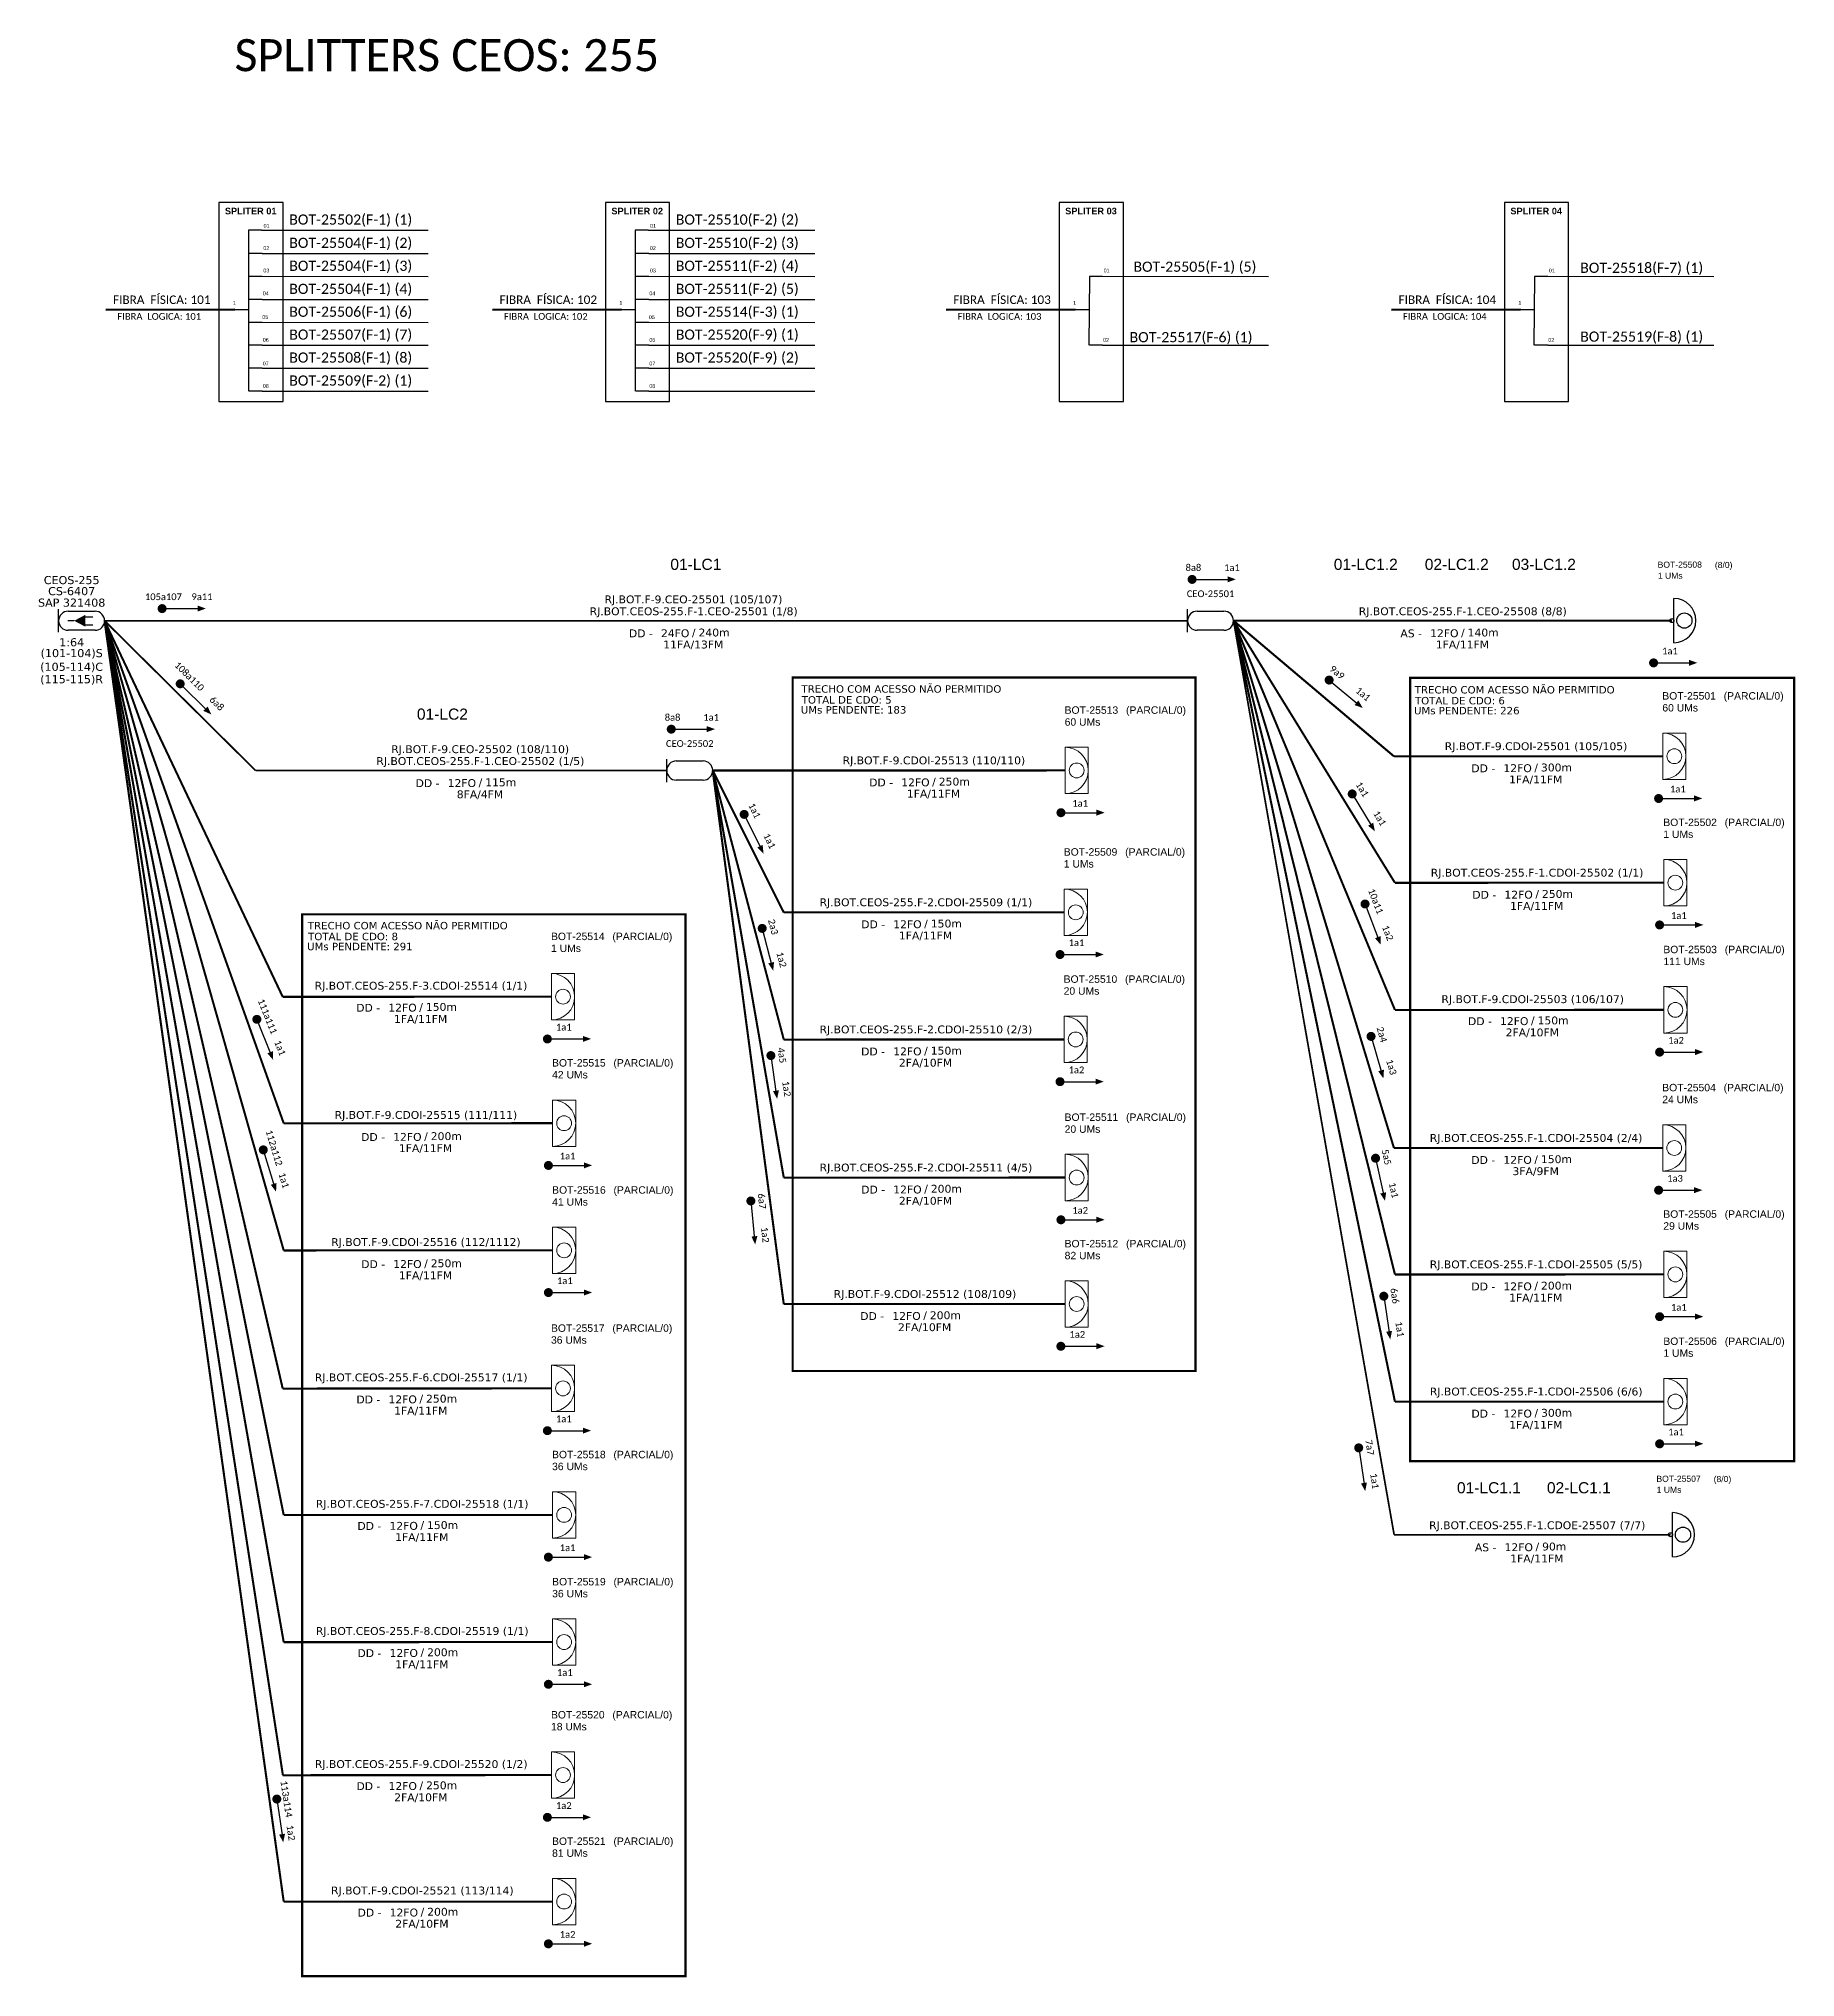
# Model space of a CAD drawing. Header units: millimetres. Extents: x 8324 to 9186, y -2611 to -1984.
# Drawn here: x 8485 to 8958, y -2611 to -2089 of the extents above; entities that cross this region are included whole.
import ezdxf
from ezdxf.enums import TextEntityAlignment as Align

# ---------------------------------------------------------------- set-up
doc = ezdxf.new("R2010")
doc.units = ezdxf.units.MM
doc.header["$MEASUREMENT"] = 0
for name, color, linetype, lineweight in [("20.0-LEGENDA DOS CDO'S", 1, 'Continuous', 0), ('20.1-CDO_INTERIOR', 1, 'Continuous', 0), ('20.2-CDO_POSTE', 1, 'Continuous', 5), ('40.1-ETIQUETAS', 1, 'Continuous', 20)]:
    doc.layers.add(name, color=color, linetype=linetype, lineweight=lineweight)
for name, color, linetype in [('20.4-CEOS', 1, 'Continuous'), ('CAP a instalar', 1, 'Continuous'), ('CD de instalação futura', 8, 'Continuous'), ('label_cabos', 7, 'Continuous'), ('SETA', 7, 'Continuous')]:
    doc.layers.add(name, color=color, linetype=linetype)
doc.styles.add('ARIAL', font='arial.ttf')
doc.styles.add('siredit', font='verdana.ttf')
doc.linetypes.add('FENCELINE1', pattern='A,0.25,-0.1,[133,ltypeshp.shx,S=0.1,R=0,X=-0.1,Y=0],-0.1,1', length=1.45)

msp = doc.modelspace()

# ---------------------------------------------------------------- texts
at = {"color": 3}
for s, height, style, p in [('01-LC1', 3, 'ARIAL', (8655.1, -2232)), ('01-LC1.2', 3, 'ARIAL', (8833.89, -2232)), ('02-LC1.2', 3, 'ARIAL', (8858.41, -2232)), ('03-LC1.2', 3, 'ARIAL', (8881.9, -2232)), ('TRECHO COM ACESSO NÃO PERMITIDO', 2, 'siredit', (8690.44, -2265.09)), ('TOTAL DE CDO: 5', 2, 'siredit', (8690.51, -2268.03)), ('TRECHO COM ACESSO NÃO PERMITIDO', 2, 'siredit', (8855.7, -2265.31)), ('TOTAL DE CDO: 6', 2, 'siredit', (8855.76, -2268.24)), ('01-LC2', 3, 'ARIAL', (8586.8, -2272.37)), ('UMs PENDENTE: 183', 2, 'siredit', (8690.25, -2270.72)), ('UMs PENDENTE: 226', 2, 'siredit', (8855.5, -2270.93)), ('TRECHO COM ACESSO NÃO PERMITIDO', 2, 'siredit', (8557.41, -2328.87)), ('TOTAL DE CDO: 8', 2, 'siredit', (8557.48, -2331.8)), ('UMs PENDENTE: 291', 2, 'siredit', (8557.21, -2334.49)), ('01-LC1.1', 3, 'ARIAL', (8867.08, -2480.87)), ('02-LC1.1', 3, 'ARIAL', (8891.32, -2480.87))]:
    msp.add_text(s, height=height, dxfattribs=dict(at, style=style)).set_placement(p)
at = {"attachment_point": 5}
for s, insert, char_height, width in [('{\\fCalibri|b0|i0|c0|p34;\\C7;SPLITTERS CEOS: 255}', (8594.86, -2093.33), 8.64, 131.666), ('{\\fArial|b1|i0|c0|p34;\\H1x;\\C10;SPLITER 01}', (8542.01, -2135.3), 1.7753, 17.28), ('\\pt9;{\\fCalibri|b0|i0|c0|p34;\\C7;BOT-25502(F-1) (1)}', (8568.97, -2137.87), 2.7432, 40.9104), ('{\\fArial|b1|i0|c0|p34;\\C10;SPLITER 02}', (8646.17, -2135.3), 1.7753, 17.28), ('\\pt9;{\\fCalibri|b0|i0|c0|p34;\\C7;BOT-25510(F-2) (2)}', (8673.13, -2137.87), 2.7432, 40.9104), ('{\\fArial|b1|i0|c0|p34;\\C10;SPLITER 03}', (8768.46, -2135.3), 1.7753, 17.28), ('{\\fArial|b1|i0|c0|p34;\\C10;SPLITER 04}', (8888.44, -2135.3), 1.7753, 17.28), ('\\C7;\\fArial|b0|i0|;\\H1.0273588255048;01 ', (8546.28, -2139.28), 1.7753, 3.5602), ('\\C7;\\fArial|b0|i0|;\\H1.0273588255048;01 ', (8650.44, -2139.28), 1.7753, 3.5602), ('\\C7;\\fArial|b0|i0|;\\H1.0273588255048;02 ', (8546.22, -2145.28), 1.7753, 3.7582), ('\\pt9;{\\fCalibri|b0|i0|c0|p34;\\C7;BOT-25504(F-1) (2)}', (8568.97, -2144.15), 2.7432, 40.9104), ('\\C7;\\fArial|b0|i0|;\\H1.0273588255048;02 ', (8650.39, -2145.28), 1.7753, 3.7582), ('\\pt9;{\\fCalibri|b0|i0|c0|p34;\\C7;BOT-25510(F-2) (3)}', (8673.13, -2144.15), 2.7432, 40.9104), ('\\C7;\\fArial|b0|i0|;\\H1.0273588255048;03 ', (8546.22, -2151.32), 1.7753, 3.456), ('\\pt9;{\\fCalibri|b0|i0|c0|p34;\\C7;BOT-25504(F-1) (3)}', (8568.97, -2150.33), 2.7432, 40.9104), ('\\C7;\\fArial|b0|i0|;\\H1.0273588255048;03 ', (8650.39, -2151.32), 1.7753, 3.456), ('\\pt9;{\\fCalibri|b0|i0|c0|p34;\\C7;BOT-25511(F-2) (4)}', (8673.13, -2150.33), 2.7432, 40.9104), ('{\\fArial|b0|i0|c0|p34;\\H0.5787x;\\C7;01}', (8772.67, -2151.32), 1.7753, 3.456), ('\\pt9;{\\fCalibri|b0|i0|c0|p34;\\C7;BOT-25505(F-1) (5)}', (8796.46, -2150.58), 2.7432, 40.9104), ('{\\fArial|b0|i0|c0|p34;\\H0.5787x;\\C7;01}', (8892.65, -2151.32), 1.7753, 3.456), ('\\pt9;{\\fCalibri|b0|i0|c0|p34;\\C7;BOT-25518(F-7) (1)}', (8916.87, -2150.87), 2.7432, 40.9104), ('{\\fCalibri|b0|i0|c0|p34;\\C7;FIBRA  FÍSICA: 101}', (8518.05, -2159.2), 2.2859, 34.56), ('\\C7;\\fArial|b0|i0|;\\H1.0273588255048;04 ', (8546.07, -2157.47), 1.7753, 3.7582), ('\\pt9;{\\fCalibri|b0|i0|c0|p34;\\C7;BOT-25504(F-1) (4)}', (8568.97, -2156.55), 2.7432, 40.9104), ('{\\fCalibri|b0|i0|c0|p34;\\C7;FIBRA  FÍSICA: 102}', (8622.21, -2159.2), 2.2859, 34.56), ('\\C7;\\fArial|b0|i0|;\\H1.0273588255048;04 ', (8650.24, -2157.47), 1.7753, 3.7582), ('\\pt9;{\\fCalibri|b0|i0|c0|p34;\\C7;BOT-25511(F-2) (5)}', (8673.13, -2156.55), 2.7432, 40.9104), ('{\\fCalibri|b0|i0|c0|p34;\\C7;FIBRA  FÍSICA: 103}', (8744.5, -2159.2), 2.2859, 34.56), ('{\\fCalibri|b0|i0|c0|p34;\\C7;FIBRA  FÍSICA: 104}', (8864.48, -2159.2), 2.2859, 34.56), ('{\\fCalibri|b0|i0|c0|p34;\\C7;FIBRA  LOGICA: 101}', (8517.36, -2163.69), 1.8289, 34.56), ('\\C7;\\fArial|b0|i0|;\\H1.0273588255048;1', (8537.6, -2160.02), 1.7753, 1.7584), ('\\pt9;{\\fCalibri|b0|i0|c0|p34;\\C7;BOT-25506(F-1) (6)}', (8568.97, -2162.71), 2.7432, 40.9104), ('{\\fCalibri|b0|i0|c0|p34;\\C7;FIBRA  LOGICA: 102}', (8621.52, -2163.69), 1.8289, 34.56), ('\\C7;\\fArial|b0|i0|;\\H1.0273588255048;1', (8641.76, -2160.02), 1.7753, 1.7584), ('\\pt9;{\\fCalibri|b0|i0|c0|p34;\\C7;BOT-25514(F-3) (1)}', (8673.13, -2162.71), 2.7432, 40.9104), ('{\\fCalibri|b0|i0|c0|p34;\\C7;FIBRA  LOGICA: 103}', (8743.81, -2163.69), 1.8289, 34.56), ('\\C7;\\fArial|b0|i0|;\\H1.0273588255048;1', (8764.05, -2160.02), 1.7753, 1.7584), ('{\\fCalibri|b0|i0|c0|p34;\\C7;FIBRA  LOGICA: 104}', (8863.79, -2163.69), 1.8289, 34.56), ('\\C7;\\fArial|b0|i0|;\\H1.0273588255048;1', (8884.03, -2160.02), 1.7753, 1.7584), ('\\C7;\\fArial|b0|i0|;\\H1.0273588255048;05 ', (8545.94, -2163.88), 1.7753, 4.6222), ('\\pt9;{\\fCalibri|b0|i0|c0|p34;\\C7;BOT-25507(F-1) (7)}', (8568.97, -2168.88), 2.7432, 40.9104), ('\\C7;\\fArial|b0|i0|;\\H1.0273588255048;05 ', (8650.11, -2163.88), 1.7753, 4.6222), ('\\pt9;{\\fCalibri|b0|i0|c0|p34;\\C7;BOT-25520(F-9) (1)}', (8673.13, -2168.88), 2.7432, 40.9104), ('\\pt9;{\\fCalibri|b0|i0|c0|p34;\\C7;BOT-25517(F-6) (1)}', (8795.42, -2169.57), 2.7432, 40.9104), ('\\pt9;{\\fCalibri|b0|i0|c0|p34;\\C7;BOT-25519(F-8) (1)}', (8916.87, -2169.42), 2.7432, 40.9104), ('\\C7;\\fArial|b0|i0|;\\H1.0273588255048;06 ', (8546.07, -2170.02), 1.7753, 3.7582), ('\\pt9;{\\fCalibri|b0|i0|c0|p34;\\C7;BOT-25508(F-1) (8)}', (8568.97, -2175.07), 2.7432, 40.9104), ('\\C7;\\fArial|b0|i0|;\\H1.0273588255048;06 ', (8650.24, -2170.02), 1.7753, 3.7582), ('\\pt9;{\\fCalibri|b0|i0|c0|p34;\\C7;BOT-25520(F-9) (2)}', (8673.13, -2175.07), 2.7432, 40.9104), ('{\\fArial|b0|i0|c0|p34;\\H0.5787x;\\C7;02}', (8772.52, -2170.02), 1.7753, 3.7582), ('{\\fArial|b0|i0|c0|p34;\\H0.5787x;\\C7;02}', (8892.5, -2170.02), 1.7753, 3.7582), ('\\C7;\\fArial|b0|i0|;\\H1.0273588255048;07 ', (8546.07, -2176.38), 1.7753, 3.7582), ('\\C7;\\fArial|b0|i0|;\\H1.0273588255048;07 ', (8650.24, -2176.38), 1.7753, 3.7582), ('\\C7;\\fArial|b0|i0|;\\H1.0273588255048;08 ', (8546.07, -2182.43), 1.7753, 3.7582), ('\\pt9;{\\fCalibri|b0|i0|c0|p34;\\C7;BOT-25509(F-2) (1)}', (8568.97, -2181.26), 2.7432, 40.9104), ('\\C7;\\fArial|b0|i0|;\\H1.0273588255048;08 ', (8650.24, -2182.43), 1.7753, 3.7582), ('{\\fCalibri|b0|i0|c0|p34;\\C7;8a8}', (8796.06, -2231.38), 1.815, 30.6841), ('{\\fCalibri|b0|i0|c0|p34;\\C7;1a1}', (8806.45, -2231.38), 1.815, 30.6841), ('{\\fCalibri|b0|i0|c0|p34;\\C7;105a107}', (8518.49, -2239.25), 1.815, 30.6841), ('{\\fCalibri|b0|i0|c0|p34;\\C7;9a11}', (8528.88, -2239.25), 1.815, 30.6841), ('{\\fCalibri|b0|i0|c0|p34;\\C7;CEO-25501}', (8800.68, -2238.44), 1.815, 30.6841), ('{\\fCalibri|b0|i0|c0|p34;\\C7;1a1}', (8924.49, -2253.88), 1.815, 30.6841), ('{\\fCalibri|b0|i0|c0|p34;\\C7;8a8}', (8655.7, -2271.75), 1.815, 30.6841), ('{\\fCalibri|b0|i0|c0|p34;\\C7;1a1}', (8666.09, -2271.75), 1.815, 30.6841), ('{\\fCalibri|b0|i0|c0|p34;\\C7;CEO-25502}', (8660.32, -2278.81), 1.815, 30.6841), ('{\\fCalibri|b0|i0|c0|p34;\\C7;1a1}', (8926.61, -2291.08), 1.815, 30.6841), ('{\\fCalibri|b0|i0|c0|p34;\\C7;1a1}', (8765.54, -2294.91), 1.815, 30.6841), ('{\\fCalibri|b0|i0|c0|p34;\\C7;1a1}', (8926.88, -2325.16), 1.815, 30.6841), ('{\\fCalibri|b0|i0|c0|p34;\\C7;1a1}', (8764.54, -2332.49), 1.815, 30.6841), ('{\\fCalibri|b0|i0|c0|p34;\\C7;1a1}', (8626.39, -2355.24), 1.815, 30.6841), ('{\\fCalibri|b0|i0|c0|p34;\\C7;1a2}', (8926.12, -2358.78), 1.815, 30.6841), ('{\\fCalibri|b0|i0|c0|p34;\\C7;1a2}', (8764.54, -2366.76), 1.815, 30.6841), ('{\\fCalibri|b0|i0|c0|p34;\\C7;1a1}', (8627.41, -2389.97), 1.815, 30.6841), ('{\\fCalibri|b0|i0|c0|p34;\\C7;1a3}', (8925.85, -2396), 1.815, 30.6841), ('{\\fCalibri|b0|i0|c0|p34;\\C7;1a2}', (8765.54, -2404.62), 1.815, 30.6841), ('{\\fCalibri|b0|i0|c0|p34;\\C7;1a1}', (8626.66, -2423.59), 1.815, 30.6841), ('{\\fCalibri|b0|i0|c0|p34;\\C7;1a1}', (8926.88, -2430.73), 1.815, 30.6841), ('{\\fCalibri|b0|i0|c0|p34;\\C7;1a2}', (8764.77, -2438.06), 1.815, 30.6841), ('{\\fCalibri|b0|i0|c0|p34;\\C7;1a1}', (8626.39, -2460.81), 1.815, 30.6841), ('{\\fCalibri|b0|i0|c0|p34;\\C7;1a1}', (8926.12, -2464.35), 1.815, 30.6841), ('{\\fCalibri|b0|i0|c0|p34;\\C7;1a1}', (8627.41, -2495.55), 1.815, 30.6841), ('{\\fCalibri|b0|i0|c0|p34;\\C7;1a1}', (8626.66, -2529.17), 1.815, 30.6841), ('{\\fCalibri|b0|i0|c0|p34;\\C7;1a2}', (8626.39, -2565.02), 1.815, 30.6841), ('{\\fCalibri|b0|i0|c0|p34;\\C7;1a2}', (8627.41, -2599.76), 1.815, 30.6841)]:
    msp.add_mtext(s, dxfattribs=dict(at, insert=insert, char_height=char_height, width=width))
at = {"char_height": 1.815, "width": 30.6841, "attachment_point": 5}
for s, insert, rotation in [('{\\fCalibri|b0|i0|c0|p34;\\C7;108a110}', (8525.49, -2260.69), 315.3668), ('{\\fCalibri|b0|i0|c0|p34;\\C7;9a9}', (8834.78, -2259.64), 320.2433), ('{\\fCalibri|b0|i0|c0|p34;\\C7;6a8}', (8532.89, -2268), 315.3668), ('{\\fCalibri|b0|i0|c0|p34;\\C7;1a1}', (8841.78, -2265.49), 320.2433), ('{\\fCalibri|b0|i0|c0|p34;\\C7;1a1}', (8841.56, -2291.14), 301.1848), ('{\\fCalibri|b0|i0|c0|p34;\\C7;1a1}', (8677.79, -2296.89), 296.2851), ('{\\fCalibri|b0|i0|c0|p34;\\C7;1a1}', (8846.27, -2298.96), 301.1848), ('{\\fCalibri|b0|i0|c0|p34;\\C7;1a1}', (8681.82, -2305.08), 296.2851), ('{\\fCalibri|b0|i0|c0|p34;\\C7;10a11}', (8845.2, -2321.31), 290.9637), ('{\\fCalibri|b0|i0|c0|p34;\\C7;2a3}', (8682.8, -2328.21), 284.4878), ('{\\fCalibri|b0|i0|c0|p34;\\C7;1a2}', (8848.45, -2329.84), 290.9637), ('{\\fCalibri|b0|i0|c0|p34;\\C7;1a2}', (8685.06, -2337.05), 284.4878), ('{\\fCalibri|b0|i0|c0|p34;\\C7;111a111}', (8546.54, -2352.35), 291.8364), ('{\\fCalibri|b0|i0|c0|p34;\\C7;2a4}', (8846.86, -2357.23), 286.2967), ('{\\fCalibri|b0|i0|c0|p34;\\C7;1a1}', (8549.92, -2360.83), 291.8364), ('{\\fCalibri|b0|i0|c0|p34;\\C7;4a5}', (8685.16, -2362.81), 278.1158), ('{\\fCalibri|b0|i0|c0|p34;\\C7;1a3}', (8849.41, -2366), 286.2967), ('{\\fCalibri|b0|i0|c0|p34;\\C7;1a2}', (8686.43, -2371.85), 278.1158), ('{\\fCalibri|b0|i0|c0|p34;\\C7;112a112}', (8548.33, -2387.78), 286.8749), ('{\\fCalibri|b0|i0|c0|p34;\\C7;5a5}', (8848.09, -2390.26), 282.3998), ('{\\fCalibri|b0|i0|c0|p34;\\C7;1a1}', (8550.96, -2396.53), 286.8749), ('{\\fCalibri|b0|i0|c0|p34;\\C7;1a1}', (8850.04, -2399.18), 282.3998), ('{\\fCalibri|b0|i0|c0|p34;\\C7;6a7}', (8679.77, -2402.13), 275.662), ('{\\fCalibri|b0|i0|c0|p34;\\C7;1a2}', (8680.65, -2411.22), 275.662), ('{\\fCalibri|b0|i0|c0|p34;\\C7;6a6}', (8850.34, -2427.65), 278.4077), ('{\\fCalibri|b0|i0|c0|p34;\\C7;1a1}', (8851.66, -2436.68), 278.4077), ('{\\fCalibri|b0|i0|c0|p34;\\C7;7a7}', (8843.58, -2468.53), 278.4077), ('{\\fCalibri|b0|i0|c0|p34;\\C7;1a1}', (8844.89, -2477.57), 278.4077), ('{\\fCalibri|b0|i0|c0|p34;\\C7;113a114}', (8551.64, -2563.26), 278.4077), ('{\\fCalibri|b0|i0|c0|p34;\\C7;1a2}', (8552.84, -2572.37), 278.4077)]:
    msp.add_mtext(s, dxfattribs=dict(at, insert=insert, rotation=rotation))

# ---------------------------------------------------------------- blocks, each defined once
blk = doc.blocks.new('CEOS_RP_CT_DRT')
at = {"layer": '20.4-CEOS', "color": 0}
for p, q in [((-4.54, 1.19), (-1.19, 1.19)), ((-1.19, -1.19), (-4.54, -1.19))]:
    blk.add_line(p, q, dxfattribs=at)
for points in [[(-5.73, -1.43), (-5.73, 1.44)], [(-3.79, 0), (-4.59, 0)], [(-2.47, 0.48), (-1.45, 0.48)], [(-2.47, -0.52), (-1.45, -0.52)]]:
    blk.add_lwpolyline(points, dxfattribs=at)
blk.add_lwpolyline([(-3.79, 0, 0, 1.47, 0), (-2.41, 0, 1.47, 1.47, 0)], format="xyseb", dxfattribs=at)
for centre, start, end in [((-4.54, 0), 90, 270), ((-1.19, 0), 270, 90)]:
    blk.add_arc(centre, 1.19, start, end, dxfattribs=at)
at = {"layer": '20.4-CEOS', "color": 7, "style": 'siredit'}
for tag, p in [('Nº_DA_CEOS', (-2.86, 5.6)), ('LOCAL', (-2.86, 4.24)), ('SAP', (-2.86, 2.78)), ('RACIO_SPLITAGEM', (-2.86, -1.88)), ('FIBRAS_SPLITTER', (-2.86, -3.58)), ('RESERVA_FINAIS', (-2.86, -6.39)), ('FIBRAS_TOP_C', (-2.86, -5.08))]:
    blk.add_attdef(tag, text='', height=1.01, dxfattribs=at).set_placement(p, align=Align.TOP_CENTER)
blk = doc.blocks.new('CDOI_INT')
at = {"layer": '20.1-CDO_INTERIOR', "color": 0, "lineweight": 18}
blk.add_lwpolyline([(4.25, -4.25), (4.25, 4.25), (0, 4.25), (0, -4.25)], close=True, dxfattribs=at)
blk.add_circle((2.12, 0), 1.36, dxfattribs=at)
blk.add_arc((0, 0), 4.25, 270, 90, dxfattribs=at)
at = {"layer": "20.0-LEGENDA DOS CDO'S", "color": 0, "style": 'ARIAL'}
for tag, p in [('CDO_N', (-0.08, 10.38)), ('SPLITER_1', (21.18, 10.38)), ('SAP', (-0.08, 6.23)), ('SURVEY', (-0.08, 8.2)), ('SPLITER_2', (21.19, 8.68)), ('1:XX', (5.94, -2.22)), ('UMS', (5.94, -4.24))]:
    blk.add_attdef(tag, p, '', height=1.36, dxfattribs=at)
blk.add_attdef('FIBRAS_UTILIZADAS', text='', height=1.36, dxfattribs=at).set_placement((15.34, 10.38), align=Align.CENTER)
blk = doc.blocks.new('CDOE POSTE_')
at = {"color": 1}
blk.add_line((12.92, -5.49), (-2.38, -5.49), dxfattribs=at)
for centre, radius in [((5.27, -1.86), 2.64), ((5.27, -6.2), 0.708)]:
    blk.add_circle(centre, radius, dxfattribs=at)
blk.add_arc((5.27, -5.49), 7.65, 0, 180, dxfattribs=at)
blk = doc.blocks.new('CDOE-TEXTO PADRÃO')
at = {"layer": "20.0-LEGENDA DOS CDO'S", "color": 0, "style": 'ARIAL'}
for tag, p in [('CDO_N', (0.49, 7.39)), ('CORDOALHA', (0.5, 4.33)), ('SAP', (0.51, 1.67)), ('SPLITER_1', (0.59, -0.91)), ('SPLITER_2', (0.6, -3.55)), ('(XX-XX_F)S', (0.54, -8.29)), ('(XX-XX_L)S', (0.55, -10.83)), ('UMS', (0.55, -13.15))]:
    blk.add_attdef(tag, p, '', height=1.7, rotation=0.118, dxfattribs=at)
blk.add_attdef('FIBRAS_UTILIZADAS', text='', height=1.7, rotation=0.118, dxfattribs=at).set_placement((19.77, 7.43), align=Align.CENTER)
blk = doc.blocks.new('ETIQUETA_RS5F')
at = {"layer": '40.1-ETIQUETAS', "color": 0, "style": 'siredit'}
blk.add_text('/', height=1.5, dxfattribs=at).set_placement((1.55, -1.95), align=Align.MIDDLE_RIGHT)
for tag, p in [('ETIQUETA_R_PRIMARIA', (1.18, 4.1)), ('ETIQUETA_R_SECUNDARIA', (1.18, 2.1)), ('F_ATIVAS/F_MORTAS', (1.11, -4.24))]:
    blk.add_attdef(tag, text='', height=1.5, dxfattribs=at).set_placement(p, align=Align.MIDDLE_CENTER)
for tag, p in [('TIPO_CABO', (-6.62, -2.12)), ('CAP_CABO', (0.37, -2.09))]:
    blk.add_attdef(tag, text='', height=1.5, dxfattribs=at).set_placement(p, align=Align.MIDDLE_RIGHT)
blk.add_attdef('METROS', text='', height=1.5, dxfattribs=at).set_placement((2.11, -1.95), align=Align.MIDDLE_LEFT)
for tag, p in [('FUSÃO_1', (0.82, -8.39)), ('FUSÃO_2', (0.82, -10.6)), ('FUSÃO_3', (0.82, -12.93)), ('FUSÃO_4', (0.82, -15.14)), ('FUSÃO_5', (0.82, -17.16))]:
    blk.add_attdef(tag, text='', height=1.5, dxfattribs=at).set_placement(p, align=Align.CENTER)
blk = doc.blocks.new('A$C4AE13D6C')
at = {"layer": '20.4-CEOS', "color": 1}
for p, q in [((2.58, 5.68), (9.8, 5.68)), ((9.8, 0.53), (2.58, 0.53))]:
    blk.add_line(p, q, dxfattribs=at)
blk.add_lwpolyline([(0, 0), (0, 6.21)], dxfattribs=at)
for centre, start, end in [((2.58, 3.11), 90, 270), ((9.8, 3.11), 270, 90)]:
    blk.add_arc(centre, 2.58, start, end, dxfattribs=at)

# ---------------------------------------------------------------- linework, layer by layer
at = {"color": 7, "linetype": 'Continuous'}
for p, q in [((8541.41, -2140.42), (8541.41, -2183.84)), ((8544.93, -2140.42), (8541.41, -2140.42)), ((8645.58, -2140.42), (8645.58, -2183.84)), ((8649.09, -2140.42), (8645.58, -2140.42)), ((8545.11, -2146.7), (8541.59, -2146.7)), ((8649.27, -2146.7), (8645.76, -2146.7)), ((8545.11, -2152.89), (8541.59, -2152.89)), ((8649.27, -2152.89), (8645.76, -2152.89)), ((8768.04, -2152.89), (8767.86, -2171.44)), ((8771.56, -2152.89), (8768.04, -2152.89)), ((8888.02, -2152.89), (8887.84, -2171.44)), ((8891.54, -2152.89), (8888.02, -2152.89)), ((8537.77, -2161.84), (8541.4, -2161.84)), ((8545.11, -2159.11), (8541.59, -2159.11)), ((8641.93, -2161.84), (8645.56, -2161.84)), ((8649.27, -2159.11), (8645.76, -2159.11)), ((8764.22, -2161.84), (8767.85, -2161.84)), ((8884.19, -2161.84), (8887.83, -2161.84)), ((8545.11, -2165.28), (8541.59, -2165.28)), ((8649.27, -2165.28), (8645.76, -2165.28)), ((8545.11, -2171.44), (8541.59, -2171.44)), ((8649.27, -2171.44), (8645.76, -2171.44)), ((8771.56, -2171.44), (8768.04, -2171.44)), ((8891.54, -2171.44), (8888.02, -2171.44)), ((8545.11, -2177.63), (8541.59, -2177.63)), ((8649.27, -2177.63), (8645.76, -2177.63)), ((8545.11, -2183.81), (8541.59, -2183.81)), ((8649.27, -2183.81), (8645.76, -2183.81))]:
    msp.add_line(p, q, dxfattribs=at)
at = {"color": 10, "linetype": 'Continuous'}
for p, q in [((8544.93, -2140.42), (8589.88, -2140.43)), ((8649.09, -2140.42), (8694.04, -2140.43)), ((8545.11, -2146.7), (8589.88, -2146.71)), ((8649.27, -2146.7), (8694.04, -2146.71)), ((8545.11, -2152.88), (8589.88, -2152.89)), ((8649.27, -2152.88), (8694.04, -2152.89)), ((8771.56, -2152.88), (8816.33, -2152.89)), ((8891.54, -2152.88), (8936.31, -2152.89)), ((8545.11, -2159.1), (8589.88, -2159.11)), ((8649.27, -2159.1), (8694.04, -2159.11)), ((8545.11, -2165.26), (8589.88, -2165.28)), ((8649.27, -2165.26), (8694.04, -2165.28)), ((8545.11, -2171.43), (8589.88, -2171.44)), ((8649.27, -2171.43), (8694.04, -2171.44)), ((8771.56, -2171.43), (8816.33, -2171.44)), ((8891.54, -2171.43), (8936.31, -2171.44)), ((8545.11, -2177.62), (8589.88, -2177.63)), ((8649.27, -2177.62), (8694.04, -2177.63)), ((8545.11, -2183.81), (8589.88, -2183.82)), ((8649.27, -2183.81), (8694.04, -2183.82))]:
    msp.add_line(p, q, dxfattribs=at)
at = {"color": 1, "linetype": 'Continuous', "lineweight": 60}
for p, q in [((8537.77, -2161.84), (8502.98, -2161.95)), ((8641.93, -2161.84), (8607.14, -2161.95)), ((8764.22, -2161.84), (8729.43, -2161.95)), ((8884.19, -2161.84), (8849.41, -2161.95))]:
    msp.add_line(p, q, dxfattribs=at)
at = {"color": 7}
for points in [[(8533.45, -2186.63), (8550.73, -2186.63), (8550.73, -2132.97), (8533.45, -2132.97)], [(8637.61, -2186.63), (8654.89, -2186.63), (8654.89, -2132.97), (8637.61, -2132.97)], [(8759.9, -2186.63), (8777.18, -2186.63), (8777.18, -2132.97), (8759.9, -2132.97)], [(8879.87, -2186.63), (8897.15, -2186.63), (8897.15, -2132.97), (8879.87, -2132.97)]]:
    msp.add_lwpolyline(points, close=True, dxfattribs=at)
at = {"const_width": 1.21}
for points in [[(8795.1, -2234.56, 1), (8796.31, -2234.56, 1)], [(8517.53, -2242.43, 1), (8518.74, -2242.43, 1)], [(8919.46, -2257.06, 1), (8920.67, -2257.06, 1)], [(8522.58, -2262.28, 1), (8523.44, -2263.13, 1)], [(8832.16, -2261.3, 1), (8833.09, -2262.08, 1)], [(8654.74, -2274.93, 1), (8655.95, -2274.93, 1)], [(8838.54, -2291.86, 1), (8839.17, -2292.89, 1)], [(8920.82, -2293.61, 1), (8922.03, -2293.61, 1)], [(8674.72, -2297.34, 1), (8675.26, -2298.43, 1)], [(8759.76, -2297.44, 1), (8760.97, -2297.44, 1)], [(8842.1, -2321.48, 1), (8842.53, -2322.61, 1)], [(8679.7, -2328.03, 1), (8680, -2329.2, 1)], [(8921.09, -2327.69, 1), (8922.3, -2327.69, 1)], [(8759.51, -2335.66, 1), (8760.72, -2335.66, 1)], [(8543.45, -2352.57, 1), (8543.9, -2353.69, 1)], [(8621.36, -2358.42, 1), (8622.57, -2358.42, 1)], [(8843.76, -2357.14, 1), (8844.1, -2358.31, 1)], [(8921.09, -2361.96, 1), (8922.3, -2361.96, 1)], [(8682.11, -2362.29, 1), (8682.28, -2363.48, 1)], [(8759.51, -2369.93, 1), (8760.72, -2369.93, 1)], [(8545.23, -2387.73, 1), (8545.58, -2388.89, 1)], [(8621.63, -2392.5, 1), (8622.84, -2392.5, 1)], [(8845.01, -2389.96, 1), (8845.27, -2391.15, 1)], [(8920.82, -2399.18, 1), (8922.03, -2399.18, 1)], [(8676.74, -2401.48, 1), (8676.86, -2402.68, 1)], [(8759.76, -2407.15, 1), (8760.97, -2407.15, 1)], [(8621.63, -2426.77, 1), (8622.84, -2426.77, 1)], [(8847.28, -2427.14, 1), (8847.46, -2428.34, 1)], [(8921.09, -2433.26, 1), (8922.3, -2433.26, 1)], [(8759.74, -2441.24, 1), (8760.95, -2441.24, 1)], [(8621.36, -2463.99, 1), (8622.57, -2463.99, 1)], [(8840.52, -2468.02, 1), (8840.69, -2469.22, 1)], [(8921.09, -2467.53, 1), (8922.3, -2467.53, 1)], [(8621.63, -2498.08, 1), (8622.84, -2498.08, 1)], [(8621.63, -2532.34, 1), (8622.84, -2532.34, 1)], [(8548.96, -2562.68, 1), (8549.13, -2563.87, 1)], [(8621.36, -2568.2, 1), (8622.57, -2568.2, 1)], [(8621.63, -2602.29, 1), (8622.84, -2602.29, 1)]]:
    msp.add_lwpolyline(points, format="xyb", close=True, dxfattribs=at)
at = {"color": 3, "const_width": 0.6}
for points in [[(8688.06, -2260.98), (8796.6, -2260.98), (8796.6, -2447.9), (8688.06, -2447.9)], [(8854.48, -2261.06), (8957.94, -2261.06), (8957.94, -2472.19), (8854.48, -2472.19)], [(8555.9, -2324.82), (8659.18, -2324.82), (8659.18, -2610.99), (8555.9, -2610.99)]]:
    msp.add_lwpolyline(points, close=True, dxfattribs=at)
at = {"layer": 'CAP a instalar', "color": 8, "ltscale": 7, "const_width": 0.565}
for points in [[(8502.62, -2245.7), (8550.64, -2347.07)], [(8502.62, -2245.7), (8550.91, -2381.15)], [(8502.62, -2245.7), (8550.91, -2415.42)], [(8502.62, -2245.7), (8550.64, -2452.64)], [(8502.62, -2245.7), (8550.91, -2486.72)], [(8502.62, -2245.7), (8550.91, -2520.99)], [(8550.69, -2556.85), (8502.62, -2245.7)], [(8806.87, -2245.7), (8850.11, -2282.25)], [(8806.87, -2245.7), (8850.37, -2316.34)], [(8806.87, -2245.7), (8850.37, -2350.6)], [(8806.87, -2245.7), (8850.11, -2387.82)], [(8806.87, -2245.7), (8850.37, -2421.91)], [(8806.87, -2245.7), (8850.37, -2456.18)], [(8850.11, -2282.25), (8922.54, -2282.22)], [(8666.51, -2286.07), (8761.48, -2286.05)], [(8666.51, -2286.07), (8685.67, -2324.31)], [(8666.51, -2286.07), (8685.67, -2358.58)], [(8666.51, -2286.07), (8685.67, -2395.8)], [(8666.51, -2286.07), (8685.67, -2429.88)], [(8850.37, -2316.34), (8922.81, -2316.3)], [(8685.67, -2324.31), (8761.24, -2324.28)], [(8550.64, -2347.07), (8623.06, -2347.03)], [(8850.37, -2350.6), (8922.83, -2350.57)], [(8685.67, -2358.58), (8761.21, -2358.55)], [(8550.91, -2381.15), (8623.35, -2381.12)], [(8850.11, -2387.82), (8922.52, -2387.79)], [(8685.67, -2395.8), (8761.48, -2395.76)], [(8550.91, -2415.42), (8623.36, -2415.39)], [(8850.37, -2421.91), (8922.81, -2421.87)], [(8685.67, -2429.88), (8761.48, -2429.85)], [(8550.64, -2452.64), (8623.06, -2452.6)], [(8850.37, -2456.18), (8922.83, -2456.14)], [(8550.91, -2486.72), (8623.35, -2486.69)], [(8550.91, -2520.99), (8623.36, -2520.96)], [(8550.64, -2556.85), (8623.06, -2556.81)]]:
    msp.add_lwpolyline(points, dxfattribs=at)
at = {"layer": 'CAP a instalar', "color": 252, "ltscale": 7, "const_width": 0.565}
for points in [[(8550.91, -2590.93), (8502.62, -2245.7)], [(8550.91, -2590.93), (8623.35, -2590.9)]]:
    msp.add_lwpolyline(points, dxfattribs=at)
at = {"layer": 'CAP a instalar', "color": 10, "ltscale": 7, "const_width": 0.467}
for points in [[(8502.62, -2245.7), (8794.49, -2245.7)], [(8502.62, -2245.7), (8543.32, -2286.07)], [(8543.32, -2286.07), (8654.13, -2286.07)]]:
    msp.add_lwpolyline(points, dxfattribs=at)
at = {"layer": 'CAP a instalar', "color": 1, "linetype": 'FENCELINE1', "ltscale": 7, "const_width": 0.565}
msp.add_lwpolyline([(8806.87, -2245.7), (8924.99, -2245.67)], dxfattribs=at)
at = {"layer": 'CAP a instalar', "color": 10, "linetype": 'FENCELINE1', "ltscale": 7, "const_width": 0.467}
for points in [[(8850.15, -2492.03), (8806.87, -2245.7)], [(8850.15, -2492.03), (8924.66, -2492.03)]]:
    msp.add_lwpolyline(points, dxfattribs=at)
at = {"layer": 'SETA'}
for points in [[(8795.7, -2234.56), (8806.1, -2234.56)], [(8518.14, -2242.43), (8528.54, -2242.43)], [(8832.62, -2261.69), (8840.62, -2268.34)], [(8920.07, -2257.06), (8930.47, -2257.06)], [(8523.01, -2262.71), (8530.41, -2270.01)], [(8655.34, -2274.93), (8665.74, -2274.93)], [(8838.86, -2292.37), (8844.24, -2301.27)], [(8674.99, -2297.89), (8679.6, -2307.21)], [(8760.37, -2297.44), (8770.77, -2297.44)], [(8921.43, -2293.61), (8931.83, -2293.61)], [(8842.32, -2322.05), (8846.04, -2331.76)], [(8679.85, -2328.61), (8682.45, -2338.68)], [(8921.7, -2327.69), (8932.1, -2327.69)], [(8760.12, -2335.66), (8770.52, -2335.66)], [(8543.67, -2353.13), (8547.54, -2362.79)], [(8621.97, -2358.42), (8632.37, -2358.42)], [(8843.93, -2357.72), (8846.85, -2367.71)], [(8682.19, -2362.88), (8683.66, -2373.18)], [(8921.7, -2361.96), (8932.1, -2361.96)], [(8760.12, -2369.93), (8770.52, -2369.93)], [(8545.41, -2388.31), (8548.43, -2398.27)], [(8622.23, -2392.5), (8632.64, -2392.5)], [(8845.14, -2390.55), (8847.37, -2400.71)], [(8676.8, -2402.08), (8677.82, -2412.43)], [(8921.43, -2399.18), (8931.83, -2399.18)], [(8760.37, -2407.15), (8770.77, -2407.15)], [(8622.23, -2426.77), (8632.64, -2426.77)], [(8847.37, -2427.74), (8848.89, -2438.03)], [(8921.7, -2433.26), (8932.1, -2433.26)], [(8760.35, -2441.24), (8770.75, -2441.24)], [(8621.97, -2463.99), (8632.37, -2463.99)], [(8840.61, -2468.62), (8842.13, -2478.91)], [(8921.7, -2467.53), (8932.1, -2467.53)], [(8622.23, -2498.08), (8632.64, -2498.08)], [(8622.23, -2532.34), (8632.64, -2532.34)], [(8549.04, -2563.27), (8550.56, -2573.56)], [(8621.97, -2568.2), (8632.37, -2568.2)], [(8622.23, -2602.29), (8632.64, -2602.29)]]:
    msp.add_lwpolyline(points, dxfattribs=at)
for points in [[(8805.27, -2233.74), (8807.49, -2234.54), (8805.27, -2235.35)], [(8527.7, -2241.61), (8529.92, -2242.42), (8527.7, -2243.22)], [(8929.63, -2256.24), (8931.85, -2257.05), (8929.63, -2257.85)], [(8840.51, -2267.18), (8841.69, -2269.21), (8839.47, -2268.42)], [(8530.4, -2268.84), (8531.41, -2270.97), (8529.26, -2269.99)], [(8664.91, -2274.11), (8667.13, -2274.91), (8664.91, -2275.72)], [(8931, -2292.78), (8933.21, -2293.59), (8931, -2294.4)], [(8769.93, -2296.61), (8772.15, -2297.42), (8769.93, -2298.23)], [(8844.51, -2300.13), (8844.97, -2302.45), (8843.13, -2300.97)], [(8679.97, -2306.1), (8680.22, -2308.45), (8678.52, -2306.81)], [(8931.27, -2326.87), (8933.48, -2327.67), (8931.27, -2328.48)], [(8769.68, -2334.84), (8771.9, -2335.65), (8769.68, -2336.46)], [(8846.51, -2330.69), (8846.55, -2333.04), (8845, -2331.26)], [(8683.04, -2337.67), (8682.82, -2340.02), (8681.48, -2338.07)], [(8631.53, -2357.6), (8633.75, -2358.4), (8631.53, -2359.21)], [(8931.27, -2361.14), (8933.48, -2361.94), (8931.27, -2362.75)], [(8547.99, -2361.71), (8548.07, -2364.06), (8546.5, -2362.31)], [(8769.68, -2369.11), (8771.9, -2369.92), (8769.68, -2370.72)], [(8847.41, -2366.68), (8847.26, -2369.03), (8845.86, -2367.13)], [(8684.36, -2372.24), (8683.87, -2374.55), (8682.76, -2372.47)], [(8631.8, -2391.68), (8634.02, -2392.49), (8631.8, -2393.3)], [(8548.97, -2397.23), (8548.84, -2399.58), (8547.43, -2397.7)], [(8848, -2399.72), (8847.68, -2402.06), (8846.42, -2400.07)], [(8931, -2398.36), (8933.21, -2399.16), (8931, -2399.97)], [(8769.93, -2406.33), (8772.15, -2407.14), (8769.93, -2407.94)], [(8678.56, -2411.52), (8677.97, -2413.81), (8676.95, -2411.68)], [(8631.8, -2425.95), (8634.02, -2426.76), (8631.8, -2427.56)], [(8931.27, -2432.44), (8933.48, -2433.25), (8931.27, -2434.05)], [(8849.58, -2437.08), (8849.11, -2439.39), (8847.99, -2437.32)], [(8769.92, -2440.41), (8772.13, -2441.22), (8769.92, -2442.03)], [(8631.53, -2463.17), (8633.75, -2463.98), (8631.53, -2464.78)], [(8931.27, -2466.71), (8933.48, -2467.51), (8931.27, -2468.32)], [(8842.82, -2477.97), (8842.35, -2480.28), (8841.22, -2478.2)], [(8631.8, -2497.25), (8634.02, -2498.06), (8631.8, -2498.87)], [(8631.8, -2531.52), (8634.02, -2532.33), (8631.8, -2533.14)], [(8631.53, -2567.38), (8633.75, -2568.19), (8631.53, -2568.99)], [(8551.26, -2572.62), (8550.78, -2574.93), (8549.66, -2572.85)], [(8631.8, -2601.46), (8634.02, -2602.27), (8631.8, -2603.08)]]:
    msp.add_solid(points, dxfattribs=at)

# ---------------------------------------------------------------- block references
at = {"color": 2, "linetype": 'FENCELINE1'}
for p in [(8794.49, -2248.81), (8654.13, -2289.18)]:
    msp.add_blockref('A$C4AE13D6C', p, dxfattribs=at)
at = {"layer": '20.2-CDO_POSTE'}
ref = msp.add_blockref('CDOE-TEXTO PADRÃO', (8928.26, -2242.49), dxfattribs=dict(at, xscale=0.972000002861023, yscale=0.972000002861023, zscale=0.972000002861023))
ref.add_attrib('CDO_N', 'BOT-25508', (8921.17, -2231.42), dxfattribs={"layer": "20.0-LEGENDA DOS CDO'S", "color": 0, "height": 1.652, "rotation": 0.118, "style": 'ARIAL'})
ref.add_attrib('CORDOALHA', '1 UMs', (8921.23, -2234.4), dxfattribs={"layer": "20.0-LEGENDA DOS CDO'S", "color": 0, "height": 1.652, "rotation": 0.118, "style": 'ARIAL'})
ref.add_attrib('FIBRAS_UTILIZADAS', '       (8/0)', dxfattribs={"layer": "20.0-LEGENDA DOS CDO'S", "color": 0, "height": 1.6523, "rotation": 0.118, "style": 'ARIAL'}).set_placement((8936.71, -2231.5), align=Align.CENTER)
ref = msp.add_blockref('CDOE-TEXTO PADRÃO', (8927.94, -2488.84), dxfattribs=dict(at, xscale=0.972000002861023, yscale=0.972000002861023, zscale=0.972000002861023))
ref.add_attrib('CDO_N', 'BOT-25507', (8920.84, -2477.78), dxfattribs={"layer": "20.0-LEGENDA DOS CDO'S", "color": 0, "height": 1.652, "rotation": 0.118, "style": 'ARIAL'})
ref.add_attrib('CORDOALHA', '1 UMs', (8920.9, -2480.76), dxfattribs={"layer": "20.0-LEGENDA DOS CDO'S", "color": 0, "height": 1.652, "rotation": 0.118, "style": 'ARIAL'})
ref.add_attrib('FIBRAS_UTILIZADAS', '       (8/0)', dxfattribs={"layer": "20.0-LEGENDA DOS CDO'S", "color": 0, "height": 1.6523, "rotation": 0.118, "style": 'ARIAL'}).set_placement((8936.39, -2477.85), align=Align.CENTER)
at = {"layer": '20.4-CEOS'}
ref = msp.add_blockref('CEOS_RP_CT_DRT', (8502.63, -2245.71), dxfattribs=dict(at, xscale=2.161665797233582, yscale=2.161665797233582, zscale=2.161665791999999))
ref.add_attrib('Nº_DA_CEOS', 'CEOS-255', dxfattribs={"color": 7, "height": 2.183, "style": 'siredit'}).set_placement((8493.77, -2233.65), align=Align.TOP_CENTER)
ref.add_attrib('LOCAL', 'CS-6407', dxfattribs={"color": 7, "height": 2.183, "style": 'siredit'}).set_placement((8493.77, -2236.63), align=Align.TOP_CENTER)
ref.add_attrib('SAP', 'SAP 321408', dxfattribs={"color": 7, "height": 2.183, "style": 'siredit'}).set_placement((8493.77, -2239.73), align=Align.TOP_CENTER)
ref.add_attrib('RACIO_SPLITAGEM', '1:64', dxfattribs={"color": 7, "height": 2.183, "style": 'siredit'}).set_placement((8493.77, -2250.41), align=Align.TOP_CENTER)
ref.add_attrib('FIBRAS_SPLITTER', '(101-104)S', dxfattribs={"color": 7, "height": 2.183, "style": 'siredit'}).set_placement((8493.77, -2253.33), align=Align.TOP_CENTER)
ref.add_attrib('FIBRAS_TOP_C', '(105-114)C', dxfattribs={"color": 7, "height": 2.183, "style": 'siredit'}).set_placement((8493.75, -2257.01), align=Align.TOP_CENTER)
ref.add_attrib('RESERVA_FINAIS', '(115-115)R', dxfattribs={"color": 7, "height": 2.183, "style": 'siredit'}).set_placement((8493.75, -2260.37), align=Align.TOP_CENTER)
at = {"layer": 'CAP a instalar', "color": 1, "linetype": 'FENCELINE1', "ltscale": 7}
ref = msp.add_blockref('ETIQUETA_RS5F', (8659.71, -2246.12), dxfattribs=dict(at, xscale=1.411343981848631, yscale=1.411343981849711, zscale=1.411343981849999))
ref.add_attrib('ETIQUETA_R_PRIMARIA', 'RJ.BOT.F-9.CEO-25501 (105/107)', dxfattribs={"layer": '40.1-ETIQUETAS', "color": 0, "height": 2.117, "style": 'siredit'}).set_placement((8661.33, -2239.94), align=Align.MIDDLE_CENTER)
ref.add_attrib('ETIQUETA_R_SECUNDARIA', 'RJ.BOT.CEOS-255.F-1.CEO-25501 (1/8)', dxfattribs={"layer": '40.1-ETIQUETAS', "color": 0, "height": 2.117, "style": 'siredit'}).set_placement((8661.38, -2243.15), align=Align.MIDDLE_CENTER)
ref.add_attrib('TIPO_CABO', 'DD -', dxfattribs={"layer": '40.1-ETIQUETAS', "color": 0, "height": 2.117, "style": 'siredit'}).set_placement((8650.37, -2249.11), align=Align.MIDDLE_RIGHT)
ref.add_attrib('CAP_CABO', '24FO', dxfattribs={"layer": '40.1-ETIQUETAS', "color": 0, "height": 2.117, "style": 'siredit'}).set_placement((8660.22, -2249.07), align=Align.MIDDLE_RIGHT)
ref.add_attrib('METROS', '240m', dxfattribs={"layer": '40.1-ETIQUETAS', "color": 0, "height": 2.117, "style": 'siredit'}).set_placement((8662.69, -2248.88), align=Align.MIDDLE_LEFT)
ref.add_attrib('F_ATIVAS/F_MORTAS', '11FA/13FM', dxfattribs={"layer": '40.1-ETIQUETAS', "color": 0, "height": 2.117, "style": 'siredit'}).set_placement((8661.28, -2252.11), align=Align.MIDDLE_CENTER)
ref = msp.add_blockref('ETIQUETA_RS5F', (8866.98, -2246.12), dxfattribs=dict(at, xscale=1.411343981848631, yscale=1.411343981849711, zscale=1.411343981849999))
ref.add_attrib('ETIQUETA_R_SECUNDARIA', 'RJ.BOT.CEOS-255.F-1.CEO-25508 (8/8)', dxfattribs={"layer": '40.1-ETIQUETAS', "color": 0, "height": 2.117, "style": 'siredit'}).set_placement((8868.65, -2243.15), align=Align.MIDDLE_CENTER)
ref.add_attrib('TIPO_CABO', 'AS -', dxfattribs={"layer": '40.1-ETIQUETAS', "color": 0, "height": 2.117, "style": 'siredit'}).set_placement((8857.64, -2249.11), align=Align.MIDDLE_RIGHT)
ref.add_attrib('CAP_CABO', '12FO', dxfattribs={"layer": '40.1-ETIQUETAS', "color": 0, "height": 2.117, "style": 'siredit'}).set_placement((8867.5, -2249.07), align=Align.MIDDLE_RIGHT)
ref.add_attrib('METROS', '140m', dxfattribs={"layer": '40.1-ETIQUETAS', "color": 0, "height": 2.117, "style": 'siredit'}).set_placement((8869.96, -2248.88), align=Align.MIDDLE_LEFT)
ref.add_attrib('F_ATIVAS/F_MORTAS', '1FA/11FM', dxfattribs={"layer": '40.1-ETIQUETAS', "color": 0, "height": 2.117, "style": 'siredit'}).set_placement((8868.55, -2252.11), align=Align.MIDDLE_CENTER)
ref = msp.add_blockref('ETIQUETA_RS5F', (8602.23, -2286.49), dxfattribs=dict(at, xscale=1.411343981848631, yscale=1.411343981849711, zscale=1.411343981849999))
ref.add_attrib('ETIQUETA_R_PRIMARIA', 'RJ.BOT.F-9.CEO-25502 (108/110)', dxfattribs={"layer": '40.1-ETIQUETAS', "color": 0, "height": 2.117, "style": 'siredit'}).set_placement((8603.85, -2280.32), align=Align.MIDDLE_CENTER)
ref.add_attrib('ETIQUETA_R_SECUNDARIA', 'RJ.BOT.CEOS-255.F-1.CEO-25502 (1/5)', dxfattribs={"layer": '40.1-ETIQUETAS', "color": 0, "height": 2.117, "style": 'siredit'}).set_placement((8603.9, -2283.52), align=Align.MIDDLE_CENTER)
ref.add_attrib('TIPO_CABO', 'DD -', dxfattribs={"layer": '40.1-ETIQUETAS', "color": 0, "height": 2.117, "style": 'siredit'}).set_placement((8592.89, -2289.48), align=Align.MIDDLE_RIGHT)
ref.add_attrib('CAP_CABO', '12FO', dxfattribs={"layer": '40.1-ETIQUETAS', "color": 0, "height": 2.117, "style": 'siredit'}).set_placement((8602.74, -2289.45), align=Align.MIDDLE_RIGHT)
ref.add_attrib('METROS', '115m', dxfattribs={"layer": '40.1-ETIQUETAS', "color": 0, "height": 2.117, "style": 'siredit'}).set_placement((8605.21, -2289.25), align=Align.MIDDLE_LEFT)
ref.add_attrib('F_ATIVAS/F_MORTAS', '8FA/4FM', dxfattribs={"layer": '40.1-ETIQUETAS', "color": 0, "height": 2.117, "style": 'siredit'}).set_placement((8603.8, -2292.48), align=Align.MIDDLE_CENTER)
at = {"layer": 'CAP a instalar', "color": 8, "linetype": 'FENCELINE1', "ltscale": 7}
ref = msp.add_blockref('ETIQUETA_RS5F', (8724.45, -2286.31), dxfattribs=dict(at, xscale=1.411343981848631, yscale=1.411343981849711, zscale=1.411343981849999))
ref.add_attrib('ETIQUETA_R_SECUNDARIA', 'RJ.BOT.F-9.CDOI-25513 (110/110)', dxfattribs={"layer": '40.1-ETIQUETAS', "color": 0, "height": 2.117, "style": 'siredit'}).set_placement((8726.12, -2283.34), align=Align.MIDDLE_CENTER)
ref.add_attrib('TIPO_CABO', 'DD -', dxfattribs={"layer": '40.1-ETIQUETAS', "color": 0, "height": 2.117, "style": 'siredit'}).set_placement((8715.11, -2289.29), align=Align.MIDDLE_RIGHT)
ref.add_attrib('CAP_CABO', '12FO', dxfattribs={"layer": '40.1-ETIQUETAS', "color": 0, "height": 2.117, "style": 'siredit'}).set_placement((8724.97, -2289.26), align=Align.MIDDLE_RIGHT)
ref.add_attrib('METROS', '250m', dxfattribs={"layer": '40.1-ETIQUETAS', "color": 0, "height": 2.117, "style": 'siredit'}).set_placement((8727.43, -2289.06), align=Align.MIDDLE_LEFT)
ref.add_attrib('F_ATIVAS/F_MORTAS', '1FA/11FM', dxfattribs={"layer": '40.1-ETIQUETAS', "color": 0, "height": 2.117, "style": 'siredit'}).set_placement((8726.02, -2292.3), align=Align.MIDDLE_CENTER)
ref = msp.add_blockref('ETIQUETA_RS5F', (8886.73, -2282.49), dxfattribs=dict(at, xscale=1.411343981848631, yscale=1.411343981849711, zscale=1.411343981849999))
ref.add_attrib('ETIQUETA_R_SECUNDARIA', 'RJ.BOT.F-9.CDOI-25501 (105/105)', dxfattribs={"layer": '40.1-ETIQUETAS', "color": 0, "height": 2.117, "style": 'siredit'}).set_placement((8888.4, -2279.52), align=Align.MIDDLE_CENTER)
ref.add_attrib('TIPO_CABO', 'DD -', dxfattribs={"layer": '40.1-ETIQUETAS', "color": 0, "height": 2.117, "style": 'siredit'}).set_placement((8877.39, -2285.47), align=Align.MIDDLE_RIGHT)
ref.add_attrib('CAP_CABO', '12FO', dxfattribs={"layer": '40.1-ETIQUETAS', "color": 0, "height": 2.117, "style": 'siredit'}).set_placement((8887.25, -2285.44), align=Align.MIDDLE_RIGHT)
ref.add_attrib('METROS', '300m', dxfattribs={"layer": '40.1-ETIQUETAS', "color": 0, "height": 2.117, "style": 'siredit'}).set_placement((8889.71, -2285.25), align=Align.MIDDLE_LEFT)
ref.add_attrib('F_ATIVAS/F_MORTAS', '1FA/11FM', dxfattribs={"layer": '40.1-ETIQUETAS', "color": 0, "height": 2.117, "style": 'siredit'}).set_placement((8888.3, -2288.48), align=Align.MIDDLE_CENTER)
ref = msp.add_blockref('ETIQUETA_RS5F', (8887, -2316.57), dxfattribs=dict(at, xscale=1.411343981848631, yscale=1.411343981849711, zscale=1.411343981849999))
ref.add_attrib('ETIQUETA_R_SECUNDARIA', 'RJ.BOT.CEOS-255.F-1.CDOI-25502 (1/1)', dxfattribs={"layer": '40.1-ETIQUETAS', "color": 0, "height": 2.117, "style": 'siredit'}).set_placement((8888.67, -2313.6), align=Align.MIDDLE_CENTER)
ref.add_attrib('TIPO_CABO', 'DD -', dxfattribs={"layer": '40.1-ETIQUETAS', "color": 0, "height": 2.117, "style": 'siredit'}).set_placement((8877.66, -2319.56), align=Align.MIDDLE_RIGHT)
ref.add_attrib('CAP_CABO', '12FO', dxfattribs={"layer": '40.1-ETIQUETAS', "color": 0, "height": 2.117, "style": 'siredit'}).set_placement((8887.52, -2319.53), align=Align.MIDDLE_RIGHT)
ref.add_attrib('METROS', '250m', dxfattribs={"layer": '40.1-ETIQUETAS', "color": 0, "height": 2.117, "style": 'siredit'}).set_placement((8889.98, -2319.33), align=Align.MIDDLE_LEFT)
ref.add_attrib('F_ATIVAS/F_MORTAS', '1FA/11FM', dxfattribs={"layer": '40.1-ETIQUETAS', "color": 0, "height": 2.117, "style": 'siredit'}).set_placement((8888.57, -2322.56), align=Align.MIDDLE_CENTER)
ref = msp.add_blockref('ETIQUETA_RS5F', (8722.3, -2324.55), dxfattribs=dict(at, xscale=1.411343981848631, yscale=1.411343981849711, zscale=1.411343981849999))
ref.add_attrib('ETIQUETA_R_SECUNDARIA', 'RJ.BOT.CEOS-255.F-2.CDOI-25509 (1/1)', dxfattribs={"layer": '40.1-ETIQUETAS', "color": 0, "height": 2.117, "style": 'siredit'}).set_placement((8723.97, -2321.58), align=Align.MIDDLE_CENTER)
ref.add_attrib('TIPO_CABO', 'DD -', dxfattribs={"layer": '40.1-ETIQUETAS', "color": 0, "height": 2.117, "style": 'siredit'}).set_placement((8712.97, -2327.53), align=Align.MIDDLE_RIGHT)
ref.add_attrib('CAP_CABO', '12FO', dxfattribs={"layer": '40.1-ETIQUETAS', "color": 0, "height": 2.117, "style": 'siredit'}).set_placement((8722.82, -2327.5), align=Align.MIDDLE_RIGHT)
ref.add_attrib('METROS', '150m', dxfattribs={"layer": '40.1-ETIQUETAS', "color": 0, "height": 2.117, "style": 'siredit'}).set_placement((8725.29, -2327.31), align=Align.MIDDLE_LEFT)
ref.add_attrib('F_ATIVAS/F_MORTAS', '1FA/11FM', dxfattribs={"layer": '40.1-ETIQUETAS', "color": 0, "height": 2.117, "style": 'siredit'}).set_placement((8723.87, -2330.54), align=Align.MIDDLE_CENTER)
ref = msp.add_blockref('ETIQUETA_RS5F', (8586.23, -2347.03), dxfattribs=dict(at, xscale=1.411343981848631, yscale=1.411343981849711, zscale=1.411343981849999))
ref.add_attrib('ETIQUETA_R_SECUNDARIA', 'RJ.BOT.CEOS-255.F-3.CDOI-25514 (1/1)', dxfattribs={"layer": '40.1-ETIQUETAS', "color": 0, "height": 2.117, "style": 'siredit'}).set_placement((8587.9, -2344.06), align=Align.MIDDLE_CENTER)
ref.add_attrib('TIPO_CABO', 'DD -', dxfattribs={"layer": '40.1-ETIQUETAS', "color": 0, "height": 2.117, "style": 'siredit'}).set_placement((8576.89, -2350.01), align=Align.MIDDLE_RIGHT)
ref.add_attrib('CAP_CABO', '12FO', dxfattribs={"layer": '40.1-ETIQUETAS', "color": 0, "height": 2.117, "style": 'siredit'}).set_placement((8586.75, -2349.98), align=Align.MIDDLE_RIGHT)
ref.add_attrib('METROS', '150m', dxfattribs={"layer": '40.1-ETIQUETAS', "color": 0, "height": 2.117, "style": 'siredit'}).set_placement((8589.21, -2349.78), align=Align.MIDDLE_LEFT)
ref.add_attrib('F_ATIVAS/F_MORTAS', '1FA/11FM', dxfattribs={"layer": '40.1-ETIQUETAS', "color": 0, "height": 2.117, "style": 'siredit'}).set_placement((8587.8, -2353.02), align=Align.MIDDLE_CENTER)
ref = msp.add_blockref('ETIQUETA_RS5F', (8885.82, -2350.66), dxfattribs=dict(at, xscale=1.411343981848631, yscale=1.411343981849711, zscale=1.411343981849999))
ref.add_attrib('ETIQUETA_R_SECUNDARIA', 'RJ.BOT.F-9.CDOI-25503 (106/107)', dxfattribs={"layer": '40.1-ETIQUETAS', "color": 0, "height": 2.117, "style": 'siredit'}).set_placement((8887.49, -2347.69), align=Align.MIDDLE_CENTER)
ref.add_attrib('TIPO_CABO', 'DD -', dxfattribs={"layer": '40.1-ETIQUETAS', "color": 0, "height": 2.117, "style": 'siredit'}).set_placement((8876.49, -2353.64), align=Align.MIDDLE_RIGHT)
ref.add_attrib('CAP_CABO', '12FO', dxfattribs={"layer": '40.1-ETIQUETAS', "color": 0, "height": 2.117, "style": 'siredit'}).set_placement((8886.34, -2353.61), align=Align.MIDDLE_RIGHT)
ref.add_attrib('METROS', '150m', dxfattribs={"layer": '40.1-ETIQUETAS', "color": 0, "height": 2.117, "style": 'siredit'}).set_placement((8888.8, -2353.42), align=Align.MIDDLE_LEFT)
ref.add_attrib('F_ATIVAS/F_MORTAS', '2FA/10FM', dxfattribs={"layer": '40.1-ETIQUETAS', "color": 0, "height": 2.117, "style": 'siredit'}).set_placement((8887.39, -2356.65), align=Align.MIDDLE_CENTER)
ref = msp.add_blockref('ETIQUETA_RS5F', (8722.29, -2358.82), dxfattribs=dict(at, xscale=1.411343981848631, yscale=1.411343981849711, zscale=1.411343981849999))
ref.add_attrib('ETIQUETA_R_SECUNDARIA', 'RJ.BOT.CEOS-255.F-2.CDOI-25510 (2/3)', dxfattribs={"layer": '40.1-ETIQUETAS', "color": 0, "height": 2.117, "style": 'siredit'}).set_placement((8723.96, -2355.85), align=Align.MIDDLE_CENTER)
ref.add_attrib('TIPO_CABO', 'DD -', dxfattribs={"layer": '40.1-ETIQUETAS', "color": 0, "height": 2.117, "style": 'siredit'}).set_placement((8712.95, -2361.8), align=Align.MIDDLE_RIGHT)
ref.add_attrib('CAP_CABO', '12FO', dxfattribs={"layer": '40.1-ETIQUETAS', "color": 0, "height": 2.117, "style": 'siredit'}).set_placement((8722.81, -2361.77), align=Align.MIDDLE_RIGHT)
ref.add_attrib('METROS', '150m', dxfattribs={"layer": '40.1-ETIQUETAS', "color": 0, "height": 2.117, "style": 'siredit'}).set_placement((8725.27, -2361.57), align=Align.MIDDLE_LEFT)
ref.add_attrib('F_ATIVAS/F_MORTAS', '2FA/10FM', dxfattribs={"layer": '40.1-ETIQUETAS', "color": 0, "height": 2.117, "style": 'siredit'}).set_placement((8723.86, -2364.81), align=Align.MIDDLE_CENTER)
ref = msp.add_blockref('ETIQUETA_RS5F', (8587.55, -2381.86), dxfattribs=dict(at, xscale=1.411343981848631, yscale=1.411343981849711, zscale=1.411343981849999))
ref.add_attrib('ETIQUETA_R_SECUNDARIA', 'RJ.BOT.F-9.CDOI-25515 (111/111)', dxfattribs={"layer": '40.1-ETIQUETAS', "color": 0, "height": 2.117, "style": 'siredit'}).set_placement((8589.22, -2378.89), align=Align.MIDDLE_CENTER)
ref.add_attrib('TIPO_CABO', 'DD -', dxfattribs={"layer": '40.1-ETIQUETAS', "color": 0, "height": 2.117, "style": 'siredit'}).set_placement((8578.21, -2384.84), align=Align.MIDDLE_RIGHT)
ref.add_attrib('CAP_CABO', '12FO', dxfattribs={"layer": '40.1-ETIQUETAS', "color": 0, "height": 2.117, "style": 'siredit'}).set_placement((8588.06, -2384.81), align=Align.MIDDLE_RIGHT)
ref.add_attrib('METROS', '200m', dxfattribs={"layer": '40.1-ETIQUETAS', "color": 0, "height": 2.117, "style": 'siredit'}).set_placement((8590.53, -2384.61), align=Align.MIDDLE_LEFT)
ref.add_attrib('F_ATIVAS/F_MORTAS', '1FA/11FM', dxfattribs={"layer": '40.1-ETIQUETAS', "color": 0, "height": 2.117, "style": 'siredit'}).set_placement((8589.12, -2387.85), align=Align.MIDDLE_CENTER)
ref = msp.add_blockref('ETIQUETA_RS5F', (8886.73, -2388.06), dxfattribs=dict(at, xscale=1.411343981848631, yscale=1.411343981849711, zscale=1.411343981849999))
ref.add_attrib('ETIQUETA_R_SECUNDARIA', 'RJ.BOT.CEOS-255.F-1.CDOI-25504 (2/4)', dxfattribs={"layer": '40.1-ETIQUETAS', "color": 0, "height": 2.117, "style": 'siredit'}).set_placement((8888.4, -2385.09), align=Align.MIDDLE_CENTER)
ref.add_attrib('TIPO_CABO', 'DD -', dxfattribs={"layer": '40.1-ETIQUETAS', "color": 0, "height": 2.117, "style": 'siredit'}).set_placement((8877.39, -2391.05), align=Align.MIDDLE_RIGHT)
ref.add_attrib('CAP_CABO', '12FO', dxfattribs={"layer": '40.1-ETIQUETAS', "color": 0, "height": 2.117, "style": 'siredit'}).set_placement((8887.25, -2391.01), align=Align.MIDDLE_RIGHT)
ref.add_attrib('METROS', '150m', dxfattribs={"layer": '40.1-ETIQUETAS', "color": 0, "height": 2.117, "style": 'siredit'}).set_placement((8889.71, -2390.82), align=Align.MIDDLE_LEFT)
ref.add_attrib('F_ATIVAS/F_MORTAS', '3FA/9FM', dxfattribs={"layer": '40.1-ETIQUETAS', "color": 0, "height": 2.117, "style": 'siredit'}).set_placement((8888.3, -2394.05), align=Align.MIDDLE_CENTER)
ref = msp.add_blockref('ETIQUETA_RS5F', (8722.31, -2396.03), dxfattribs=dict(at, xscale=1.411343981848631, yscale=1.411343981849711, zscale=1.411343981849999))
ref.add_attrib('ETIQUETA_R_SECUNDARIA', 'RJ.BOT.CEOS-255.F-2.CDOI-25511 (4/5)', dxfattribs={"layer": '40.1-ETIQUETAS', "color": 0, "height": 2.117, "style": 'siredit'}).set_placement((8723.98, -2393.07), align=Align.MIDDLE_CENTER)
ref.add_attrib('TIPO_CABO', 'DD -', dxfattribs={"layer": '40.1-ETIQUETAS', "color": 0, "height": 2.117, "style": 'siredit'}).set_placement((8712.97, -2399.02), align=Align.MIDDLE_RIGHT)
ref.add_attrib('CAP_CABO', '12FO', dxfattribs={"layer": '40.1-ETIQUETAS', "color": 0, "height": 2.117, "style": 'siredit'}).set_placement((8722.82, -2398.99), align=Align.MIDDLE_RIGHT)
ref.add_attrib('METROS', '200m', dxfattribs={"layer": '40.1-ETIQUETAS', "color": 0, "height": 2.117, "style": 'siredit'}).set_placement((8725.29, -2398.79), align=Align.MIDDLE_LEFT)
ref.add_attrib('F_ATIVAS/F_MORTAS', '2FA/10FM', dxfattribs={"layer": '40.1-ETIQUETAS', "color": 0, "height": 2.117, "style": 'siredit'}).set_placement((8723.87, -2402.03), align=Align.MIDDLE_CENTER)
ref = msp.add_blockref('ETIQUETA_RS5F', (8587.56, -2416.12), dxfattribs=dict(at, xscale=1.411343981848631, yscale=1.411343981849711, zscale=1.411343981849999))
ref.add_attrib('ETIQUETA_R_SECUNDARIA', 'RJ.BOT.F-9.CDOI-25516 (112/1112)', dxfattribs={"layer": '40.1-ETIQUETAS', "color": 0, "height": 2.117, "style": 'siredit'}).set_placement((8589.23, -2413.15), align=Align.MIDDLE_CENTER)
ref.add_attrib('TIPO_CABO', 'DD -', dxfattribs={"layer": '40.1-ETIQUETAS', "color": 0, "height": 2.117, "style": 'siredit'}).set_placement((8578.23, -2419.11), align=Align.MIDDLE_RIGHT)
ref.add_attrib('CAP_CABO', '12FO', dxfattribs={"layer": '40.1-ETIQUETAS', "color": 0, "height": 2.117, "style": 'siredit'}).set_placement((8588.08, -2419.08), align=Align.MIDDLE_RIGHT)
ref.add_attrib('METROS', '250m', dxfattribs={"layer": '40.1-ETIQUETAS', "color": 0, "height": 2.117, "style": 'siredit'}).set_placement((8590.54, -2418.88), align=Align.MIDDLE_LEFT)
ref.add_attrib('F_ATIVAS/F_MORTAS', '1FA/11FM', dxfattribs={"layer": '40.1-ETIQUETAS', "color": 0, "height": 2.117, "style": 'siredit'}).set_placement((8589.13, -2422.12), align=Align.MIDDLE_CENTER)
ref = msp.add_blockref('ETIQUETA_RS5F', (8886.74, -2422.14), dxfattribs=dict(at, xscale=1.411343981848631, yscale=1.411343981849711, zscale=1.411343981849999))
ref.add_attrib('ETIQUETA_R_SECUNDARIA', 'RJ.BOT.CEOS-255.F-1.CDOI-25505 (5/5)', dxfattribs={"layer": '40.1-ETIQUETAS', "color": 0, "height": 2.117, "style": 'siredit'}).set_placement((8888.41, -2419.17), align=Align.MIDDLE_CENTER)
ref.add_attrib('TIPO_CABO', 'DD -', dxfattribs={"layer": '40.1-ETIQUETAS', "color": 0, "height": 2.117, "style": 'siredit'}).set_placement((8877.41, -2425.13), align=Align.MIDDLE_RIGHT)
ref.add_attrib('CAP_CABO', '12FO', dxfattribs={"layer": '40.1-ETIQUETAS', "color": 0, "height": 2.117, "style": 'siredit'}).set_placement((8887.26, -2425.1), align=Align.MIDDLE_RIGHT)
ref.add_attrib('METROS', '200m', dxfattribs={"layer": '40.1-ETIQUETAS', "color": 0, "height": 2.117, "style": 'siredit'}).set_placement((8889.72, -2424.9), align=Align.MIDDLE_LEFT)
ref.add_attrib('F_ATIVAS/F_MORTAS', '1FA/11FM', dxfattribs={"layer": '40.1-ETIQUETAS', "color": 0, "height": 2.117, "style": 'siredit'}).set_placement((8888.31, -2428.14), align=Align.MIDDLE_CENTER)
ref = msp.add_blockref('ETIQUETA_RS5F', (8722.05, -2430.12), dxfattribs=dict(at, xscale=1.411343981848631, yscale=1.411343981849711, zscale=1.411343981849999))
ref.add_attrib('ETIQUETA_R_SECUNDARIA', 'RJ.BOT.F-9.CDOI-25512 (108/109)', dxfattribs={"layer": '40.1-ETIQUETAS', "color": 0, "height": 2.117, "style": 'siredit'}).set_placement((8723.72, -2427.15), align=Align.MIDDLE_CENTER)
ref.add_attrib('TIPO_CABO', 'DD -', dxfattribs={"layer": '40.1-ETIQUETAS', "color": 0, "height": 2.117, "style": 'siredit'}).set_placement((8712.71, -2433.1), align=Align.MIDDLE_RIGHT)
ref.add_attrib('CAP_CABO', '12FO', dxfattribs={"layer": '40.1-ETIQUETAS', "color": 0, "height": 2.117, "style": 'siredit'}).set_placement((8722.57, -2433.07), align=Align.MIDDLE_RIGHT)
ref.add_attrib('METROS', '200m', dxfattribs={"layer": '40.1-ETIQUETAS', "color": 0, "height": 2.117, "style": 'siredit'}).set_placement((8725.03, -2432.88), align=Align.MIDDLE_LEFT)
ref.add_attrib('F_ATIVAS/F_MORTAS', '2FA/10FM', dxfattribs={"layer": '40.1-ETIQUETAS', "color": 0, "height": 2.117, "style": 'siredit'}).set_placement((8723.62, -2436.11), align=Align.MIDDLE_CENTER)
ref = msp.add_blockref('ETIQUETA_RS5F', (8586.28, -2452.6), dxfattribs=dict(at, xscale=1.411343981848631, yscale=1.411343981849711, zscale=1.411343981849999))
ref.add_attrib('ETIQUETA_R_SECUNDARIA', 'RJ.BOT.CEOS-255.F-6.CDOI-25517 (1/1)', dxfattribs={"layer": '40.1-ETIQUETAS', "color": 0, "height": 2.117, "style": 'siredit'}).set_placement((8587.95, -2449.63), align=Align.MIDDLE_CENTER)
ref.add_attrib('TIPO_CABO', 'DD -', dxfattribs={"layer": '40.1-ETIQUETAS', "color": 0, "height": 2.117, "style": 'siredit'}).set_placement((8576.94, -2455.58), align=Align.MIDDLE_RIGHT)
ref.add_attrib('CAP_CABO', '12FO', dxfattribs={"layer": '40.1-ETIQUETAS', "color": 0, "height": 2.117, "style": 'siredit'}).set_placement((8586.79, -2455.55), align=Align.MIDDLE_RIGHT)
ref.add_attrib('METROS', '250m', dxfattribs={"layer": '40.1-ETIQUETAS', "color": 0, "height": 2.117, "style": 'siredit'}).set_placement((8589.26, -2455.36), align=Align.MIDDLE_LEFT)
ref.add_attrib('F_ATIVAS/F_MORTAS', '1FA/11FM', dxfattribs={"layer": '40.1-ETIQUETAS', "color": 0, "height": 2.117, "style": 'siredit'}).set_placement((8587.84, -2458.59), align=Align.MIDDLE_CENTER)
ref = msp.add_blockref('ETIQUETA_RS5F', (8886.76, -2456.41), dxfattribs=dict(at, xscale=1.411343981848631, yscale=1.411343981849711, zscale=1.411343981849999))
ref.add_attrib('ETIQUETA_R_SECUNDARIA', 'RJ.BOT.CEOS-255.F-1.CDOI-25506 (6/6)', dxfattribs={"layer": '40.1-ETIQUETAS', "color": 0, "height": 2.117, "style": 'siredit'}).set_placement((8888.43, -2453.44), align=Align.MIDDLE_CENTER)
ref.add_attrib('TIPO_CABO', 'DD -', dxfattribs={"layer": '40.1-ETIQUETAS', "color": 0, "height": 2.117, "style": 'siredit'}).set_placement((8877.42, -2459.4), align=Align.MIDDLE_RIGHT)
ref.add_attrib('CAP_CABO', '12FO', dxfattribs={"layer": '40.1-ETIQUETAS', "color": 0, "height": 2.117, "style": 'siredit'}).set_placement((8887.28, -2459.37), align=Align.MIDDLE_RIGHT)
ref.add_attrib('METROS', '300m', dxfattribs={"layer": '40.1-ETIQUETAS', "color": 0, "height": 2.117, "style": 'siredit'}).set_placement((8889.74, -2459.17), align=Align.MIDDLE_LEFT)
ref.add_attrib('F_ATIVAS/F_MORTAS', '1FA/11FM', dxfattribs={"layer": '40.1-ETIQUETAS', "color": 0, "height": 2.117, "style": 'siredit'}).set_placement((8888.33, -2462.4), align=Align.MIDDLE_CENTER)
ref = msp.add_blockref('ETIQUETA_RS5F', (8586.54, -2486.68), dxfattribs=dict(at, xscale=1.411343981848631, yscale=1.411343981849711, zscale=1.411343981849999))
ref.add_attrib('ETIQUETA_R_SECUNDARIA', 'RJ.BOT.CEOS-255.F-7.CDOI-25518 (1/1)', dxfattribs={"layer": '40.1-ETIQUETAS', "color": 0, "height": 2.117, "style": 'siredit'}).set_placement((8588.21, -2483.71), align=Align.MIDDLE_CENTER)
ref.add_attrib('TIPO_CABO', 'DD -', dxfattribs={"layer": '40.1-ETIQUETAS', "color": 0, "height": 2.117, "style": 'siredit'}).set_placement((8577.21, -2489.67), align=Align.MIDDLE_RIGHT)
ref.add_attrib('CAP_CABO', '12FO', dxfattribs={"layer": '40.1-ETIQUETAS', "color": 0, "height": 2.117, "style": 'siredit'}).set_placement((8587.06, -2489.64), align=Align.MIDDLE_RIGHT)
ref.add_attrib('METROS', '150m', dxfattribs={"layer": '40.1-ETIQUETAS', "color": 0, "height": 2.117, "style": 'siredit'}).set_placement((8589.53, -2489.44), align=Align.MIDDLE_LEFT)
ref.add_attrib('F_ATIVAS/F_MORTAS', '1FA/11FM', dxfattribs={"layer": '40.1-ETIQUETAS', "color": 0, "height": 2.117, "style": 'siredit'}).set_placement((8588.11, -2492.67), align=Align.MIDDLE_CENTER)
at = {"layer": 'CAP a instalar', "color": 1, "linetype": 'FENCELINE1', "ltscale": 7}
ref = msp.add_blockref('ETIQUETA_RS5F', (8887.04, -2492.45), dxfattribs=dict(at, xscale=1.411343981848631, yscale=1.411343981849711, zscale=1.411343981849999))
ref.add_attrib('ETIQUETA_R_SECUNDARIA', 'RJ.BOT.CEOS-255.F-1.CDOE-25507 (7/7)', dxfattribs={"layer": '40.1-ETIQUETAS', "color": 0, "height": 2.117, "style": 'siredit'}).set_placement((8888.71, -2489.48), align=Align.MIDDLE_CENTER)
ref.add_attrib('TIPO_CABO', 'AS -', dxfattribs={"layer": '40.1-ETIQUETAS', "color": 0, "height": 2.117, "style": 'siredit'}).set_placement((8877.71, -2495.43), align=Align.MIDDLE_RIGHT)
ref.add_attrib('CAP_CABO', '12FO', dxfattribs={"layer": '40.1-ETIQUETAS', "color": 0, "height": 2.117, "style": 'siredit'}).set_placement((8887.56, -2495.4), align=Align.MIDDLE_RIGHT)
ref.add_attrib('METROS', '90m', dxfattribs={"layer": '40.1-ETIQUETAS', "color": 0, "height": 2.117, "style": 'siredit'}).set_placement((8890.03, -2495.21), align=Align.MIDDLE_LEFT)
ref.add_attrib('F_ATIVAS/F_MORTAS', '1FA/11FM', dxfattribs={"layer": '40.1-ETIQUETAS', "color": 0, "height": 2.117, "style": 'siredit'}).set_placement((8888.61, -2498.44), align=Align.MIDDLE_CENTER)
at = {"layer": 'CAP a instalar', "color": 8, "linetype": 'FENCELINE1', "ltscale": 7}
ref = msp.add_blockref('ETIQUETA_RS5F', (8586.56, -2520.95), dxfattribs=dict(at, xscale=1.411343981848631, yscale=1.411343981849711, zscale=1.411343981849999))
ref.add_attrib('ETIQUETA_R_SECUNDARIA', 'RJ.BOT.CEOS-255.F-8.CDOI-25519 (1/1)', dxfattribs={"layer": '40.1-ETIQUETAS', "color": 0, "height": 2.117, "style": 'siredit'}).set_placement((8588.23, -2517.98), align=Align.MIDDLE_CENTER)
ref.add_attrib('TIPO_CABO', 'DD -', dxfattribs={"layer": '40.1-ETIQUETAS', "color": 0, "height": 2.117, "style": 'siredit'}).set_placement((8577.22, -2523.94), align=Align.MIDDLE_RIGHT)
ref.add_attrib('CAP_CABO', '12FO', dxfattribs={"layer": '40.1-ETIQUETAS', "color": 0, "height": 2.117, "style": 'siredit'}).set_placement((8587.08, -2523.9), align=Align.MIDDLE_RIGHT)
ref.add_attrib('METROS', '200m', dxfattribs={"layer": '40.1-ETIQUETAS', "color": 0, "height": 2.117, "style": 'siredit'}).set_placement((8589.54, -2523.71), align=Align.MIDDLE_LEFT)
ref.add_attrib('F_ATIVAS/F_MORTAS', '1FA/11FM', dxfattribs={"layer": '40.1-ETIQUETAS', "color": 0, "height": 2.117, "style": 'siredit'}).set_placement((8588.13, -2526.94), align=Align.MIDDLE_CENTER)
ref = msp.add_blockref('ETIQUETA_RS5F', (8586.29, -2556.81), dxfattribs=dict(at, xscale=1.411343981848631, yscale=1.411343981849711, zscale=1.411343981849999))
ref.add_attrib('ETIQUETA_R_SECUNDARIA', 'RJ.BOT.CEOS-255.F-9.CDOI-25520 (1/2)', dxfattribs={"layer": '40.1-ETIQUETAS', "color": 0, "height": 2.117, "style": 'siredit'}).set_placement((8587.96, -2553.84), align=Align.MIDDLE_CENTER)
ref.add_attrib('TIPO_CABO', 'DD -', dxfattribs={"layer": '40.1-ETIQUETAS', "color": 0, "height": 2.117, "style": 'siredit'}).set_placement((8576.95, -2559.79), align=Align.MIDDLE_RIGHT)
ref.add_attrib('CAP_CABO', '12FO', dxfattribs={"layer": '40.1-ETIQUETAS', "color": 0, "height": 2.117, "style": 'siredit'}).set_placement((8586.81, -2559.76), align=Align.MIDDLE_RIGHT)
ref.add_attrib('METROS', '250m', dxfattribs={"layer": '40.1-ETIQUETAS', "color": 0, "height": 2.117, "style": 'siredit'}).set_placement((8589.27, -2559.57), align=Align.MIDDLE_LEFT)
ref.add_attrib('F_ATIVAS/F_MORTAS', '2FA/10FM', dxfattribs={"layer": '40.1-ETIQUETAS', "color": 0, "height": 2.117, "style": 'siredit'}).set_placement((8587.86, -2562.8), align=Align.MIDDLE_CENTER)
ref = msp.add_blockref('ETIQUETA_RS5F', (8586.59, -2590.89), dxfattribs=dict(at, xscale=1.411343981848631, yscale=1.411343981849711, zscale=1.411343981849999))
ref.add_attrib('ETIQUETA_R_SECUNDARIA', 'RJ.BOT.F-9.CDOI-25521 (113/114)', dxfattribs={"layer": '40.1-ETIQUETAS', "color": 0, "height": 2.117, "style": 'siredit'}).set_placement((8588.26, -2587.92), align=Align.MIDDLE_CENTER)
ref.add_attrib('TIPO_CABO', 'DD -', dxfattribs={"layer": '40.1-ETIQUETAS', "color": 0, "height": 2.117, "style": 'siredit'}).set_placement((8577.25, -2593.88), align=Align.MIDDLE_RIGHT)
ref.add_attrib('CAP_CABO', '12FO', dxfattribs={"layer": '40.1-ETIQUETAS', "color": 0, "height": 2.117, "style": 'siredit'}).set_placement((8587.11, -2593.85), align=Align.MIDDLE_RIGHT)
ref.add_attrib('METROS', '200m', dxfattribs={"layer": '40.1-ETIQUETAS', "color": 0, "height": 2.117, "style": 'siredit'}).set_placement((8589.57, -2593.65), align=Align.MIDDLE_LEFT)
ref.add_attrib('F_ATIVAS/F_MORTAS', '2FA/10FM', dxfattribs={"layer": '40.1-ETIQUETAS', "color": 0, "height": 2.117, "style": 'siredit'}).set_placement((8588.16, -2596.88), align=Align.MIDDLE_CENTER)
at = {"layer": 'CD de instalação futura', "color": 8, "ltscale": 11}
ref = msp.add_blockref('CDOI_INT', (8922.54, -2282.22), dxfattribs=dict(at, xscale=1.470653668531895, yscale=1.470653668531895, zscale=1.470653668531895))
ref.add_attrib('CDO_N', 'BOT-25501', (8922.42, -2266.95), dxfattribs={"layer": "20.0-LEGENDA DOS CDO'S", "color": 0, "height": 2, "style": 'ARIAL'})
ref.add_attrib('FIBRAS_UTILIZADAS', '     (PARCIAL/0)', dxfattribs={"layer": "20.0-LEGENDA DOS CDO'S", "color": 0, "height": 2.0005, "style": 'ARIAL'}).set_placement((8945.1, -2266.95), align=Align.CENTER)
ref.add_attrib('SURVEY', '60 UMs', (8922.43, -2270.16), dxfattribs={"layer": "20.0-LEGENDA DOS CDO'S", "color": 0, "height": 2, "style": 'ARIAL'})
ref = msp.add_blockref('CDOI_INT', (8761.48, -2286.05), dxfattribs=dict(at, xscale=1.470653668531895, yscale=1.470653668531895, zscale=1.470653668531895))
ref.add_attrib('CDO_N', 'BOT-25513', (8761.35, -2270.78), dxfattribs={"layer": "20.0-LEGENDA DOS CDO'S", "color": 0, "height": 2, "style": 'ARIAL'})
ref.add_attrib('FIBRAS_UTILIZADAS', '     (PARCIAL/0)', dxfattribs={"layer": "20.0-LEGENDA DOS CDO'S", "color": 0, "height": 2.0005, "style": 'ARIAL'}).set_placement((8784.04, -2270.78), align=Align.CENTER)
ref.add_attrib('SURVEY', '60 UMs', (8761.36, -2273.99), dxfattribs={"layer": "20.0-LEGENDA DOS CDO'S", "color": 0, "height": 2, "style": 'ARIAL'})
ref = msp.add_blockref('CDOI_INT', (8922.81, -2316.3), dxfattribs=dict(at, xscale=1.470653668531895, yscale=1.470653668531895, zscale=1.470653668531895))
ref.add_attrib('CDO_N', 'BOT-25502', (8922.69, -2301.04), dxfattribs={"layer": "20.0-LEGENDA DOS CDO'S", "color": 0, "height": 2, "style": 'ARIAL'})
ref.add_attrib('FIBRAS_UTILIZADAS', '     (PARCIAL/0)', dxfattribs={"layer": "20.0-LEGENDA DOS CDO'S", "color": 0, "height": 2.0005, "style": 'ARIAL'}).set_placement((8945.37, -2301.04), align=Align.CENTER)
ref.add_attrib('SURVEY', '1 UMs', (8922.69, -2304.24), dxfattribs={"layer": "20.0-LEGENDA DOS CDO'S", "color": 0, "height": 2, "style": 'ARIAL'})
ref = msp.add_blockref('CDOI_INT', (8761.24, -2324.28), dxfattribs=dict(at, xscale=1.470653668531895, yscale=1.470653668531895, zscale=1.470653668531895))
ref.add_attrib('CDO_N', 'BOT-25509', (8761.12, -2309.01), dxfattribs={"layer": "20.0-LEGENDA DOS CDO'S", "color": 0, "height": 2, "style": 'ARIAL'})
ref.add_attrib('FIBRAS_UTILIZADAS', '     (PARCIAL/0)', dxfattribs={"layer": "20.0-LEGENDA DOS CDO'S", "color": 0, "height": 2.0005, "style": 'ARIAL'}).set_placement((8783.8, -2309.01), align=Align.CENTER)
ref.add_attrib('SURVEY', '1 UMs', (8761.13, -2312.22), dxfattribs={"layer": "20.0-LEGENDA DOS CDO'S", "color": 0, "height": 2, "style": 'ARIAL'})
ref = msp.add_blockref('CDOI_INT', (8623.06, -2347.03), dxfattribs=dict(at, xscale=1.470653668531895, yscale=1.470653668531895, zscale=1.470653668531895))
ref.add_attrib('CDO_N', 'BOT-25514', (8622.94, -2331.77), dxfattribs={"layer": "20.0-LEGENDA DOS CDO'S", "color": 0, "height": 2, "style": 'ARIAL'})
ref.add_attrib('FIBRAS_UTILIZADAS', '     (PARCIAL/0)', dxfattribs={"layer": "20.0-LEGENDA DOS CDO'S", "color": 0, "height": 2.0005, "style": 'ARIAL'}).set_placement((8645.62, -2331.77), align=Align.CENTER)
ref.add_attrib('SURVEY', '1 UMs', (8622.94, -2334.97), dxfattribs={"layer": "20.0-LEGENDA DOS CDO'S", "color": 0, "height": 2, "style": 'ARIAL'})
ref = msp.add_blockref('CDOI_INT', (8922.83, -2350.57), dxfattribs=dict(at, xscale=1.470653668531895, yscale=1.470653668531895, zscale=1.470653668531895))
ref.add_attrib('CDO_N', 'BOT-25503', (8922.7, -2335.3), dxfattribs={"layer": "20.0-LEGENDA DOS CDO'S", "color": 0, "height": 2, "style": 'ARIAL'})
ref.add_attrib('FIBRAS_UTILIZADAS', '     (PARCIAL/0)', dxfattribs={"layer": "20.0-LEGENDA DOS CDO'S", "color": 0, "height": 2.0005, "style": 'ARIAL'}).set_placement((8945.39, -2335.3), align=Align.CENTER)
ref.add_attrib('SURVEY', '111 UMs', (8922.71, -2338.51), dxfattribs={"layer": "20.0-LEGENDA DOS CDO'S", "color": 0, "height": 2, "style": 'ARIAL'})
ref = msp.add_blockref('CDOI_INT', (8761.21, -2358.55), dxfattribs=dict(at, xscale=1.470653668531895, yscale=1.470653668531895, zscale=1.470653668531895))
ref.add_attrib('CDO_N', 'BOT-25510', (8761.09, -2343.28), dxfattribs={"layer": "20.0-LEGENDA DOS CDO'S", "color": 0, "height": 2, "style": 'ARIAL'})
ref.add_attrib('FIBRAS_UTILIZADAS', '     (PARCIAL/0)', dxfattribs={"layer": "20.0-LEGENDA DOS CDO'S", "color": 0, "height": 2.0005, "style": 'ARIAL'}).set_placement((8783.77, -2343.28), align=Align.CENTER)
ref.add_attrib('SURVEY', '20 UMs', (8761.09, -2346.49), dxfattribs={"layer": "20.0-LEGENDA DOS CDO'S", "color": 0, "height": 2, "style": 'ARIAL'})
ref = msp.add_blockref('CDOI_INT', (8623.35, -2381.12), dxfattribs=dict(at, xscale=1.470653668531895, yscale=1.470653668531895, zscale=1.470653668531895))
ref.add_attrib('CDO_N', 'BOT-25515', (8623.22, -2365.85), dxfattribs={"layer": "20.0-LEGENDA DOS CDO'S", "color": 0, "height": 2, "style": 'ARIAL'})
ref.add_attrib('FIBRAS_UTILIZADAS', '     (PARCIAL/0)', dxfattribs={"layer": "20.0-LEGENDA DOS CDO'S", "color": 0, "height": 2.0005, "style": 'ARIAL'}).set_placement((8645.9, -2365.85), align=Align.CENTER)
ref.add_attrib('SURVEY', '42 UMs', (8623.23, -2369.06), dxfattribs={"layer": "20.0-LEGENDA DOS CDO'S", "color": 0, "height": 2, "style": 'ARIAL'})
ref = msp.add_blockref('CDOI_INT', (8922.52, -2387.79), dxfattribs=dict(at, xscale=1.470653668531895, yscale=1.470653668531895, zscale=1.470653668531895))
ref.add_attrib('CDO_N', 'BOT-25504', (8922.4, -2372.52), dxfattribs={"layer": "20.0-LEGENDA DOS CDO'S", "color": 0, "height": 2, "style": 'ARIAL'})
ref.add_attrib('FIBRAS_UTILIZADAS', '     (PARCIAL/0)', dxfattribs={"layer": "20.0-LEGENDA DOS CDO'S", "color": 0, "height": 2.0005, "style": 'ARIAL'}).set_placement((8945.08, -2372.52), align=Align.CENTER)
ref.add_attrib('SURVEY', '24 UMs', (8922.41, -2375.73), dxfattribs={"layer": "20.0-LEGENDA DOS CDO'S", "color": 0, "height": 2, "style": 'ARIAL'})
ref = msp.add_blockref('CDOI_INT', (8761.48, -2395.76), dxfattribs=dict(at, xscale=1.470653668531895, yscale=1.470653668531895, zscale=1.470653668531895))
ref.add_attrib('CDO_N', 'BOT-25511', (8761.35, -2380.5), dxfattribs={"layer": "20.0-LEGENDA DOS CDO'S", "color": 0, "height": 2, "style": 'ARIAL'})
ref.add_attrib('FIBRAS_UTILIZADAS', '     (PARCIAL/0)', dxfattribs={"layer": "20.0-LEGENDA DOS CDO'S", "color": 0, "height": 2.0005, "style": 'ARIAL'}).set_placement((8784.04, -2380.5), align=Align.CENTER)
ref.add_attrib('SURVEY', '20 UMs', (8761.36, -2383.71), dxfattribs={"layer": "20.0-LEGENDA DOS CDO'S", "color": 0, "height": 2, "style": 'ARIAL'})
ref = msp.add_blockref('CDOI_INT', (8623.36, -2415.39), dxfattribs=dict(at, xscale=1.470653668531895, yscale=1.470653668531895, zscale=1.470653668531895))
ref.add_attrib('CDO_N', 'BOT-25516', (8623.24, -2400.12), dxfattribs={"layer": "20.0-LEGENDA DOS CDO'S", "color": 0, "height": 2, "style": 'ARIAL'})
ref.add_attrib('FIBRAS_UTILIZADAS', '     (PARCIAL/0)', dxfattribs={"layer": "20.0-LEGENDA DOS CDO'S", "color": 0, "height": 2.0005, "style": 'ARIAL'}).set_placement((8645.92, -2400.12), align=Align.CENTER)
ref.add_attrib('SURVEY', '41 UMs', (8623.25, -2403.33), dxfattribs={"layer": "20.0-LEGENDA DOS CDO'S", "color": 0, "height": 2, "style": 'ARIAL'})
ref = msp.add_blockref('CDOI_INT', (8922.81, -2421.87), dxfattribs=dict(at, xscale=1.470653668531895, yscale=1.470653668531895, zscale=1.470653668531895))
ref.add_attrib('CDO_N', 'BOT-25505', (8922.69, -2406.61), dxfattribs={"layer": "20.0-LEGENDA DOS CDO'S", "color": 0, "height": 2, "style": 'ARIAL'})
ref.add_attrib('FIBRAS_UTILIZADAS', '     (PARCIAL/0)', dxfattribs={"layer": "20.0-LEGENDA DOS CDO'S", "color": 0, "height": 2.0005, "style": 'ARIAL'}).set_placement((8945.37, -2406.61), align=Align.CENTER)
ref.add_attrib('SURVEY', '29 UMs', (8922.69, -2409.81), dxfattribs={"layer": "20.0-LEGENDA DOS CDO'S", "color": 0, "height": 2, "style": 'ARIAL'})
ref = msp.add_blockref('CDOI_INT', (8761.48, -2429.85), dxfattribs=dict(at, xscale=1.470653668531895, yscale=1.470653668531895, zscale=1.470653668531895))
ref.add_attrib('CDO_N', 'BOT-25512', (8761.35, -2414.58), dxfattribs={"layer": "20.0-LEGENDA DOS CDO'S", "color": 0, "height": 2, "style": 'ARIAL'})
ref.add_attrib('FIBRAS_UTILIZADAS', '     (PARCIAL/0)', dxfattribs={"layer": "20.0-LEGENDA DOS CDO'S", "color": 0, "height": 2.0005, "style": 'ARIAL'}).set_placement((8784.04, -2414.58), align=Align.CENTER)
ref.add_attrib('SURVEY', '82 UMs', (8761.36, -2417.79), dxfattribs={"layer": "20.0-LEGENDA DOS CDO'S", "color": 0, "height": 2, "style": 'ARIAL'})
ref = msp.add_blockref('CDOI_INT', (8623.06, -2452.6), dxfattribs=dict(at, xscale=1.470653668531895, yscale=1.470653668531895, zscale=1.470653668531895))
ref.add_attrib('CDO_N', 'BOT-25517', (8622.94, -2437.34), dxfattribs={"layer": "20.0-LEGENDA DOS CDO'S", "color": 0, "height": 2, "style": 'ARIAL'})
ref.add_attrib('FIBRAS_UTILIZADAS', '     (PARCIAL/0)', dxfattribs={"layer": "20.0-LEGENDA DOS CDO'S", "color": 0, "height": 2.0005, "style": 'ARIAL'}).set_placement((8645.62, -2437.34), align=Align.CENTER)
ref.add_attrib('SURVEY', '36 UMs', (8622.94, -2440.55), dxfattribs={"layer": "20.0-LEGENDA DOS CDO'S", "color": 0, "height": 2, "style": 'ARIAL'})
ref = msp.add_blockref('CDOI_INT', (8922.83, -2456.14), dxfattribs=dict(at, xscale=1.470653668531895, yscale=1.470653668531895, zscale=1.470653668531895))
ref.add_attrib('CDO_N', 'BOT-25506', (8922.7, -2440.88), dxfattribs={"layer": "20.0-LEGENDA DOS CDO'S", "color": 0, "height": 2, "style": 'ARIAL'})
ref.add_attrib('FIBRAS_UTILIZADAS', '     (PARCIAL/0)', dxfattribs={"layer": "20.0-LEGENDA DOS CDO'S", "color": 0, "height": 2.0005, "style": 'ARIAL'}).set_placement((8945.39, -2440.88), align=Align.CENTER)
ref.add_attrib('SURVEY', '1 UMs', (8922.71, -2444.08), dxfattribs={"layer": "20.0-LEGENDA DOS CDO'S", "color": 0, "height": 2, "style": 'ARIAL'})
ref = msp.add_blockref('CDOI_INT', (8623.35, -2486.69), dxfattribs=dict(at, xscale=1.470653668531895, yscale=1.470653668531895, zscale=1.470653668531895))
ref.add_attrib('CDO_N', 'BOT-25518', (8623.22, -2471.42), dxfattribs={"layer": "20.0-LEGENDA DOS CDO'S", "color": 0, "height": 2, "style": 'ARIAL'})
ref.add_attrib('FIBRAS_UTILIZADAS', '     (PARCIAL/0)', dxfattribs={"layer": "20.0-LEGENDA DOS CDO'S", "color": 0, "height": 2.0005, "style": 'ARIAL'}).set_placement((8645.9, -2471.42), align=Align.CENTER)
ref.add_attrib('SURVEY', '36 UMs', (8623.23, -2474.63), dxfattribs={"layer": "20.0-LEGENDA DOS CDO'S", "color": 0, "height": 2, "style": 'ARIAL'})
ref = msp.add_blockref('CDOI_INT', (8623.36, -2520.96), dxfattribs=dict(at, xscale=1.470653668531895, yscale=1.470653668531895, zscale=1.470653668531895))
ref.add_attrib('CDO_N', 'BOT-25519', (8623.24, -2505.69), dxfattribs={"layer": "20.0-LEGENDA DOS CDO'S", "color": 0, "height": 2, "style": 'ARIAL'})
ref.add_attrib('FIBRAS_UTILIZADAS', '     (PARCIAL/0)', dxfattribs={"layer": "20.0-LEGENDA DOS CDO'S", "color": 0, "height": 2.0005, "style": 'ARIAL'}).set_placement((8645.92, -2505.69), align=Align.CENTER)
ref.add_attrib('SURVEY', '36 UMs', (8623.25, -2508.9), dxfattribs={"layer": "20.0-LEGENDA DOS CDO'S", "color": 0, "height": 2, "style": 'ARIAL'})
ref = msp.add_blockref('CDOI_INT', (8623.06, -2556.81), dxfattribs=dict(at, xscale=1.470653668531895, yscale=1.470653668531895, zscale=1.470653668531895))
ref.add_attrib('CDO_N', 'BOT-25520', (8622.94, -2541.55), dxfattribs={"layer": "20.0-LEGENDA DOS CDO'S", "color": 0, "height": 2, "style": 'ARIAL'})
ref.add_attrib('FIBRAS_UTILIZADAS', '     (PARCIAL/0)', dxfattribs={"layer": "20.0-LEGENDA DOS CDO'S", "color": 0, "height": 2.0005, "style": 'ARIAL'}).set_placement((8645.62, -2541.55), align=Align.CENTER)
ref.add_attrib('SURVEY', '18 UMs', (8622.94, -2544.75), dxfattribs={"layer": "20.0-LEGENDA DOS CDO'S", "color": 0, "height": 2, "style": 'ARIAL'})
at = {"layer": 'CD de instalação futura', "color": 252, "ltscale": 11}
ref = msp.add_blockref('CDOI_INT', (8623.35, -2590.9), dxfattribs=dict(at, xscale=1.470653668531895, yscale=1.470653668531895, zscale=1.470653668531895))
ref.add_attrib('CDO_N', 'BOT-25521', (8623.22, -2575.63), dxfattribs={"layer": "20.0-LEGENDA DOS CDO'S", "color": 0, "height": 2, "style": 'ARIAL'})
ref.add_attrib('FIBRAS_UTILIZADAS', '     (PARCIAL/0)', dxfattribs={"layer": "20.0-LEGENDA DOS CDO'S", "color": 0, "height": 2.0005, "style": 'ARIAL'}).set_placement((8645.9, -2575.63), align=Align.CENTER)
ref.add_attrib('SURVEY', '81 UMs', (8623.23, -2578.84), dxfattribs={"layer": "20.0-LEGENDA DOS CDO'S", "color": 0, "height": 2, "style": 'ARIAL'})
at = {"layer": 'label_cabos', "xscale": 0.7775999903678894, "yscale": 0.7775999903678894, "zscale": 0.7775999903678894, "rotation": 270}
for p in [(8929.81, -2241.57), (8929.44, -2487.93)]:
    msp.add_blockref('CDOE POSTE_', p, dxfattribs=at)

msp.set_redraw_order([(e.dxf.handle, doc.entitydb.next_handle()) for e in msp.query("TEXT MTEXT ATTDEF DIMENSION ARC_DIMENSION")])  # texts and dimensions are drawn at this point

doc.saveas('drawing.dxf')
